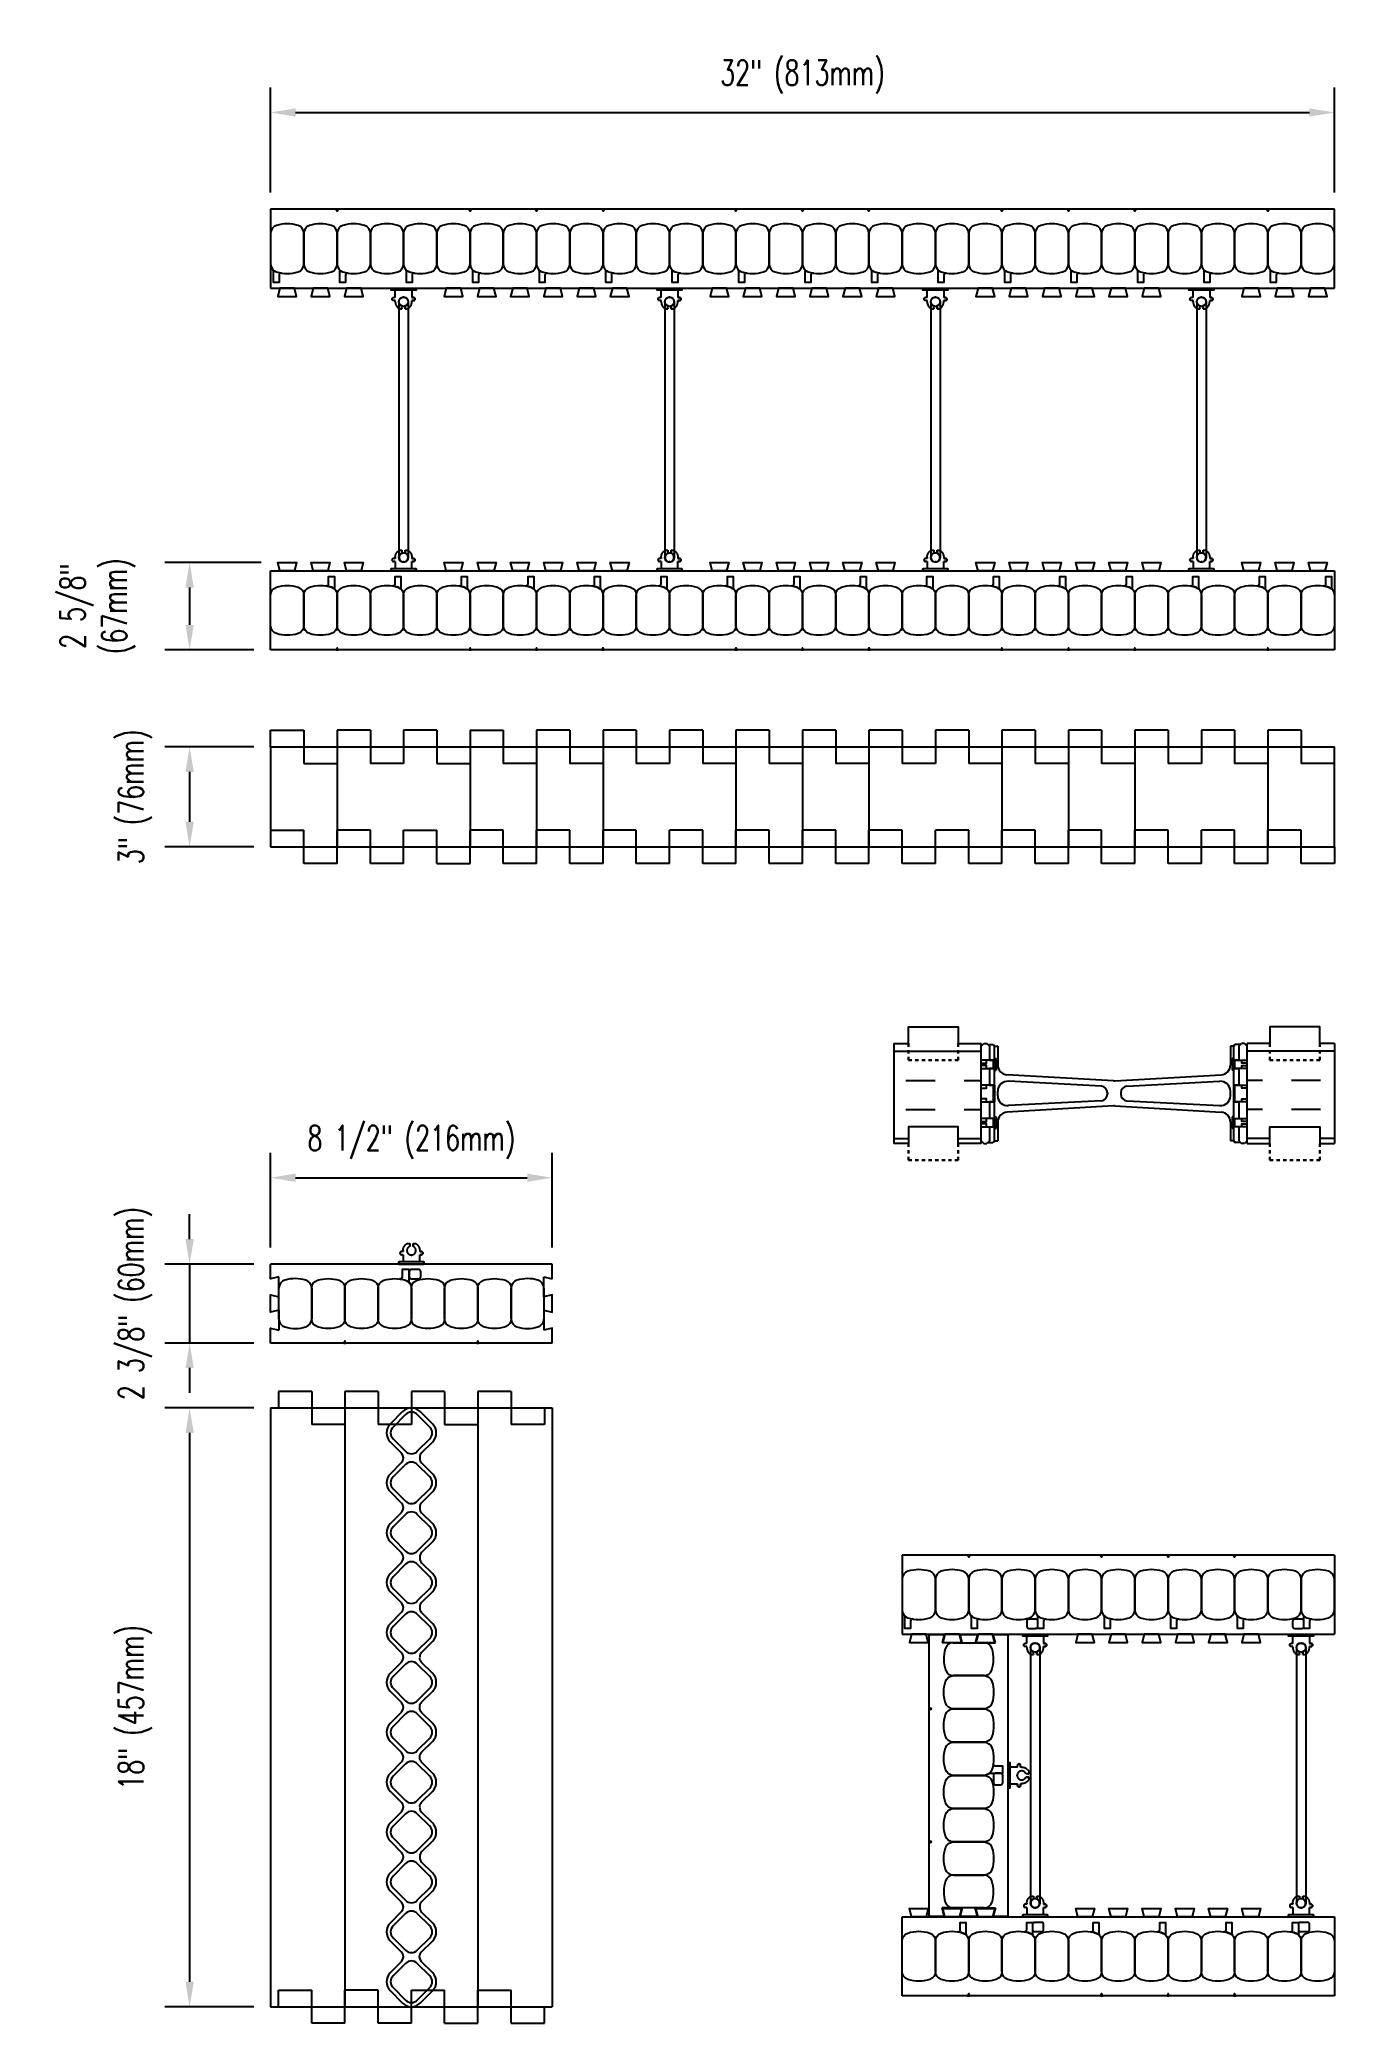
# Model space of a CAD drawing. Header units: inches. Extents: x 253 to 291.9, y 99.3 to 159.
import ezdxf

# ---------------------------------------------------------------- set-up
doc = ezdxf.new("R2010")
doc.units = ezdxf.units.IN
doc.header["$MEASUREMENT"] = 0
doc.linetypes.add('DASHED2', pattern=[0.375, 0.25, -0.125])
for name, color, linetype in [('HATCH', 12, 'Continuous'), ('line25', 2, 'Continuous'), ('LINE50', 5, 'Continuous'), ('LINE9', 9, 'Continuous'), ('TEXT', 4, 'Continuous')]:
    doc.layers.add(name, color=color, linetype=linetype)
doc.styles.add('DIM', font='romans.shx', dxfattribs={"width": 0.7})
doc.dimstyles.new('ext_8', dxfattribs={"dimscale": 8, "dimtxt": 0.09375, "dimasz": 0.09375, "dimexe": 0.09375, "dimexo": 0.0625, "dimgap": 0.0625, "dimtad": 1, "dimdec": 1, "dimzin": 3, "dimdsep": 46, "dimlunit": 4, "dimtxsty": 'DIM', "dimcen": 0.09, "dimdle": 0.09375, "dimclrt": 4, "dimadec": 0, "dimazin": 0, "dimtfac": 1, "dimtdec": 1, "dimtmove": 2, "dimatfit": 3, "dimfxl": 0, "dimfrac": 2, "dimtolj": 1, "dimtzin": 0, "dimarcsym": 0})

msp = doc.modelspace()

# ---------------------------------------------------------------- blocks, each defined once
blk = doc.blocks.new('*D17')
at = {"layer": 'Defpoints', "color": 0}
for p in [(259.901, 137.714), (257.465, 134.714), (259.901, 134.714)]:
    blk.add_point(p, dxfattribs=at)
at = {"layer": 'TEXT', "color": 0, "lineweight": -2}
for p, q in [((259.401, 137.714), (256.715, 137.714)), ((257.465, 136.964), (257.465, 135.464)), ((259.401, 134.714), (256.715, 134.714))]:
    blk.add_line(p, q, dxfattribs=at)
at = {"layer": 'TEXT', "color": 0}
for points in [[(257.34, 136.964), (257.59, 136.964), (257.465, 137.714)], [(257.34, 135.464), (257.59, 135.464), (257.465, 134.714)]]:
    blk.add_solid(points, dxfattribs=at)
at = {"layer": 'TEXT', "color": 4, "insert": (255.828, 136.214), "char_height": 0.75, "attachment_point": 5, "rotation": 90, "style": 'DIM'}
blk.add_mtext('\\A1;3" (76mm)', dxfattribs=at)
blk = doc.blocks.new('*D18')
at = {"layer": 'Defpoints', "color": 0}
for p in [(260.12, 143.257), (257.465, 140.632), (259.901, 140.632)]:
    blk.add_point(p, dxfattribs=at)
at = {"layer": 'TEXT', "color": 0, "lineweight": -2}
for p, q in [((259.62, 143.257), (256.715, 143.257)), ((257.465, 142.507), (257.465, 141.382)), ((259.401, 140.632), (256.715, 140.632))]:
    blk.add_line(p, q, dxfattribs=at)
at = {"layer": 'TEXT', "color": 0}
for points in [[(257.34, 142.507), (257.59, 142.507), (257.465, 143.257)], [(257.34, 141.382), (257.59, 141.382), (257.465, 140.632)]]:
    blk.add_solid(points, dxfattribs=at)
at = {"layer": 'TEXT', "color": 4, "insert": (254.697, 141.945), "char_height": 0.75, "attachment_point": 5, "rotation": 90, "style": 'DIM'}
blk.add_mtext('\\A1;2 5/8"\\P(67mm)', dxfattribs=at)
blk = doc.blocks.new('*D19')
at = {"layer": 'Defpoints', "color": 0}
for p in [(291.901, 156.788), (259.901, 153.882), (291.901, 153.882)]:
    blk.add_point(p, dxfattribs=at)
at = {"layer": 'TEXT', "color": 0, "lineweight": -2}
for p, q in [((259.901, 154.382), (259.901, 157.538)), ((291.901, 154.382), (291.901, 157.538)), ((260.651, 156.788), (291.151, 156.788))]:
    blk.add_line(p, q, dxfattribs=at)
at = {"layer": 'TEXT', "color": 0}
for points in [[(260.651, 156.913), (260.651, 156.663), (259.901, 156.788)], [(291.151, 156.913), (291.151, 156.663), (291.901, 156.788)]]:
    blk.add_solid(points, dxfattribs=at)
at = {"layer": 'TEXT', "color": 4, "insert": (275.901, 157.859), "char_height": 0.75, "attachment_point": 5, "style": 'DIM'}
blk.add_mtext('\\A1;32" (813mm)', dxfattribs=at)
blk = doc.blocks.new('WEB_CENTRE_TOP_8')
for p, q in [((-0.141, 7.688), (-0.141, 0)), ((0.141, 7.688), (0.141, 0))]:
    blk.add_line(p, q)
for centre in [(0, 7.688), (0, 0)]:
    blk.add_circle(centre, 0.141)
blk = doc.blocks.new('WEB_INSERT_FRONT')
for p, q in [((-0.265, 8.89), (-0.64, 8.515)), ((0.64, 8.515), (0.265, 8.89)), ((-0.64, 7.985), (-0.297, 7.641)), ((0.309, 7.653), (0.64, 7.985)), ((-0.297, 7.359), (-0.64, 7.015)), ((0.25, 7.512), (0.25, 7.488)), ((0.64, 7.015), (0.309, 7.347)), ((-0.64, 6.485), (-0.297, 6.141)), ((0.25, 6.012), (0.25, 5.988)), ((0.309, 6.153), (0.64, 6.485)), ((-0.297, 5.859), (-0.64, 5.515)), ((0.64, 5.515), (0.309, 5.847)), ((-0.64, 4.985), (-0.297, 4.641)), ((0.309, 4.653), (0.64, 4.985)), ((-0.297, 4.359), (-0.64, 4.015)), ((0.25, 4.512), (0.25, 4.488)), ((0.64, 4.015), (0.309, 4.347)), ((-0.297, 3.141), (-0.64, 3.485)), ((0.25, 3.012), (0.25, 2.988)), ((0.309, 3.153), (0.64, 3.485)), ((-0.297, 2.859), (-0.64, 2.515)), ((0.64, 2.515), (0.309, 2.847)), ((-0.64, 1.985), (-0.297, 1.641)), ((0.309, 1.653), (0.64, 1.985)), ((-0.297, 1.359), (-0.64, 1.015)), ((-0.64, 0.485), (-0.297, 0.141)), ((-0.297, -0.141), (-0.64, -0.485)), ((-0.64, -1.015), (-0.297, -1.359)), ((-0.297, -1.641), (-0.64, -1.985)), ((-0.64, -2.515), (-0.297, -2.859)), ((-0.297, -3.141), (-0.64, -3.485)), ((0.64, -3.485), (0.309, -3.153)), ((-0.64, -4.015), (-0.297, -4.359)), ((0.309, -4.347), (0.64, -4.015)), ((-0.297, -4.641), (-0.64, -4.985)), ((0.25, -4.488), (0.25, -4.512)), ((0.64, -4.985), (0.309, -4.653)), ((-0.64, -5.515), (-0.297, -5.859)), ((0.309, -5.847), (0.64, -5.515)), ((-0.297, -6.141), (-0.64, -6.485)), ((0.25, -5.988), (0.25, -6.012)), ((0.64, -6.485), (0.309, -6.153)), ((-0.64, -7.015), (-0.297, -7.359)), ((0.297, -7.359), (0.64, -7.015)), ((-0.297, -7.641), (-0.64, -7.985)), ((0.64, -7.985), (0.297, -7.641)), ((-0.64, -8.515), (-0.265, -8.89)), ((0.265, -8.89), (0.64, -8.515))]:
    blk.add_line(p, q)
for points in [[(-0.552, 8.073), (-0.177, 7.698, 0.414214), (0.177, 7.698), (0.552, 8.073, 0.414214), (0.552, 8.427), (0.177, 8.802, 0.414214), (-0.177, 8.802), (-0.552, 8.427, 0.414214)], [(-0.552, 6.573), (-0.177, 6.198, 0.414214), (0.177, 6.198), (0.552, 6.573, 0.414214), (0.552, 6.927), (0.177, 7.302, 0.414214), (-0.177, 7.302), (-0.552, 6.927, 0.414214)], [(-0.552, 5.073), (-0.177, 4.698, 0.414214), (0.177, 4.698), (0.552, 5.073, 0.414214), (0.552, 5.427), (0.177, 5.802, 0.414214), (-0.177, 5.802), (-0.552, 5.427, 0.414214)], [(-0.552, 3.573), (-0.177, 3.198, 0.414214), (0.177, 3.198), (0.552, 3.573, 0.414214), (0.552, 3.927), (0.177, 4.302, 0.414214), (-0.177, 4.302), (-0.552, 3.927, 0.414214)], [(-0.552, 3.573), (-0.177, 3.198, 0.414214), (0.177, 3.198), (0.552, 3.573, 0.414214), (0.552, 3.927), (0.177, 4.302, 0.414214), (-0.177, 4.302), (-0.552, 3.927, 0.414214)], [(-0.552, 2.073), (-0.177, 1.698, 0.414214), (0.177, 1.698), (0.552, 2.073, 0.414214), (0.552, 2.427), (0.177, 2.802, 0.414214), (-0.177, 2.802), (-0.552, 2.427, 0.414214)], [(-0.552, 0.573), (-0.177, 0.198, 0.414214), (0.177, 0.198), (0.552, 0.573, 0.414214), (0.552, 0.927), (0.177, 1.302, 0.414214), (-0.177, 1.302), (-0.552, 0.927, 0.414214)], [(-0.552, -0.927), (-0.177, -1.302, 0.414214), (0.177, -1.302), (0.552, -0.927, 0.414214), (0.552, -0.573), (0.177, -0.198, 0.414214), (-0.177, -0.198), (-0.552, -0.573, 0.414214)], [(-0.552, -2.427), (-0.177, -2.802, 0.414214), (0.177, -2.802), (0.552, -2.427, 0.414214), (0.552, -2.073), (0.177, -1.698, 0.414214), (-0.177, -1.698), (-0.552, -2.073, 0.414214)], [(-0.552, -3.927), (-0.177, -4.302, 0.414214), (0.177, -4.302), (0.552, -3.927, 0.414214), (0.552, -3.573), (0.177, -3.198, 0.414214), (-0.177, -3.198), (-0.552, -3.573, 0.414214)], [(-0.552, -5.427), (-0.177, -5.802, 0.414214), (0.177, -5.802), (0.552, -5.427, 0.414214), (0.552, -5.073), (0.177, -4.698, 0.414214), (-0.177, -4.698), (-0.552, -5.073, 0.414214)], [(-0.552, -6.927), (-0.177, -7.302, 0.414214), (0.177, -7.302), (0.552, -6.927, 0.414214), (0.552, -6.573), (0.177, -6.198, 0.414214), (-0.177, -6.198), (-0.552, -6.573, 0.414214)], [(-0.552, -8.427), (-0.177, -8.802, 0.414214), (0.177, -8.802), (0.552, -8.427, 0.414214), (0.552, -8.073), (0.177, -7.698, 0.414214), (-0.177, -7.698), (-0.552, -8.073, 0.414214)]]:
    blk.add_lwpolyline(points, format="xyb", close=True)
blk.add_lwpolyline([(0.25, -2.988, -0.198912), (0.309, -2.847), (0.64, -2.515, 0.414214), (0.64, -1.985), (0.309, -1.653, -0.198912), (0.25, -1.512), (0.25, -1.488, -0.198912), (0.309, -1.347), (0.64, -1.015, 0.414214), (0.64, -0.485), (0.309, -0.153, -0.198912), (0.25, -0.012), (0.25, 0.012, -0.198912), (0.309, 0.153), (0.64, 0.485, 0.414214), (0.64, 1.015), (0.309, 1.347, -0.198912), (0.25, 1.488)], format="xyb")
for centre, radius, start, end in [((0, 8.625), 0.375, 45, 135), ((-0.375, 8.25), 0.375, 135, 225), ((0.375, 8.25), 0.375, 315, 45), ((-0.438, 7.5), 0.2, 315, 45), ((0.45, 7.512), 0.2, 135, 180), ((0.45, 7.488), 0.2, 180, 225), ((-0.375, 6.75), 0.375, 135, 225), ((0.375, 6.75), 0.375, 315, 45), ((-0.438, 6), 0.2, 315, 45), ((0.45, 6.012), 0.2, 135, 180), ((0.45, 5.988), 0.2, 180, 225), ((-0.375, 5.25), 0.375, 135, 225), ((0.375, 5.25), 0.375, 315, 45), ((-0.438, 4.5), 0.2, 315, 45), ((0.45, 4.512), 0.2, 135, 180), ((0.45, 4.488), 0.2, 180, 225), ((-0.375, 3.75), 0.375, 135, 225), ((0.375, 3.75), 0.375, 315, 45), ((-0.438, 3), 0.2, 315, 45), ((0.45, 3.012), 0.2, 135, 180), ((0.45, 2.988), 0.2, 180, 225), ((-0.375, 2.25), 0.375, 135, 225), ((0.375, 2.25), 0.375, 315, 45), ((-0.438, 1.5), 0.2, 315, 45), ((0.45, 1.512), 0.2, 135, 180), ((-0.375, 0.75), 0.375, 135, 225), ((-0.438, 0), 0.2, 315, 45), ((-0.375, -0.75), 0.375, 135, 225), ((-0.438, -1.5), 0.2, 315, 45), ((-0.375, -2.25), 0.375, 135, 225), ((-0.438, -3), 0.2, 315, 45), ((-0.375, -3.75), 0.375, 135, 225), ((0.45, -3.012), 0.2, 180, 225), ((0.375, -3.75), 0.375, 315, 45), ((-0.438, -4.5), 0.2, 315, 45), ((0.45, -4.488), 0.2, 135, 180), ((0.45, -4.512), 0.2, 180, 225), ((-0.375, -5.25), 0.375, 135, 225), ((0.375, -5.25), 0.375, 315, 45), ((-0.438, -6), 0.2, 315, 45), ((0.45, -5.988), 0.2, 135, 180), ((-0.375, -6.75), 0.375, 135, 225), ((0.45, -6.012), 0.2, 180, 225), ((0.375, -6.75), 0.375, 315, 45), ((-0.438, -7.5), 0.2, 315, 45), ((0.438, -7.5), 0.2, 135, 225), ((-0.375, -8.25), 0.375, 135, 225), ((0.375, -8.25), 0.375, 315, 45), ((0, -8.625), 0.375, 225, 315)]:
    blk.add_arc(centre, radius, start, end)
blk = doc.blocks.new('*D20')
at = {"layer": 'Defpoints', "color": 0}
for p in [(259.901, 117.839), (257.465, 99.839), (259.901, 99.839)]:
    blk.add_point(p, dxfattribs=at)
at = {"layer": 'TEXT', "color": 0, "lineweight": -2}
for p, q in [((259.401, 117.839), (256.715, 117.839)), ((257.465, 117.089), (257.465, 100.589)), ((259.401, 99.839), (256.715, 99.839))]:
    blk.add_line(p, q, dxfattribs=at)
at = {"layer": 'TEXT', "color": 0}
for points in [[(257.34, 117.089), (257.59, 117.089), (257.465, 117.839)], [(257.34, 100.589), (257.59, 100.589), (257.465, 99.839)]]:
    blk.add_solid(points, dxfattribs=at)
at = {"layer": 'TEXT', "color": 4, "insert": (255.828, 108.839), "char_height": 0.75, "attachment_point": 5, "rotation": 90, "style": 'DIM'}
blk.add_mtext('\\A1;18" (457mm)', dxfattribs=at)
blk = doc.blocks.new('*D21')
at = {"layer": 'Defpoints', "color": 0}
for p in [(259.901, 122.167), (257.465, 119.792), (259.901, 119.792)]:
    blk.add_point(p, dxfattribs=at)
at = {"layer": 'TEXT', "color": 0, "lineweight": -2}
for p, q in [((257.465, 122.917), (257.465, 123.667)), ((259.401, 122.167), (256.715, 122.167)), ((257.465, 122.167), (257.465, 119.792)), ((259.401, 119.792), (256.715, 119.792)), ((257.465, 119.042), (257.465, 118.292))]:
    blk.add_line(p, q, dxfattribs=at)
at = {"layer": 'TEXT', "color": 0}
for points in [[(257.34, 122.917), (257.59, 122.917), (257.465, 122.167)], [(257.34, 119.042), (257.59, 119.042), (257.465, 119.792)]]:
    blk.add_solid(points, dxfattribs=at)
at = {"layer": 'TEXT', "color": 4, "insert": (255.828, 120.98), "char_height": 0.75, "attachment_point": 5, "rotation": 90, "style": 'DIM'}
blk.add_mtext('\\A1;2 3/8" (60mm)', dxfattribs=at)
blk = doc.blocks.new('*D22')
at = {"layer": 'Defpoints', "color": 0}
for p in [(268.37, 124.762), (259.901, 122.167), (268.37, 122.167)]:
    blk.add_point(p, dxfattribs=at)
at = {"layer": 'TEXT', "color": 0, "lineweight": -2}
for p, q in [((259.901, 122.667), (259.901, 125.512)), ((268.37, 122.667), (268.37, 125.512)), ((260.651, 124.762), (267.62, 124.762))]:
    blk.add_line(p, q, dxfattribs=at)
at = {"layer": 'TEXT', "color": 0}
for points in [[(260.651, 124.887), (260.651, 124.637), (259.901, 124.762)], [(267.62, 124.887), (267.62, 124.637), (268.37, 124.762)]]:
    blk.add_solid(points, dxfattribs=at)
at = {"layer": 'TEXT', "color": 4, "insert": (264.136, 125.833), "char_height": 0.75, "attachment_point": 5, "style": 'DIM'}
blk.add_mtext('\\A1;8 1/2" (216mm)', dxfattribs=at)
blk = doc.blocks.new('RISER')
at = {"layer": 'HATCH'}
h = blk.add_hatch(dxfattribs=at)
h.set_pattern_fill('INSUL', color=256, scale=7, style=0)
h.set_pattern_definition([(0, (-42.9888, -28.9383), (0, 2.625), []), (0, (-42.9888, -28.0633), (0, 2.625), [0.875, -0.875]), (0, (-42.9888, -27.1883), (0, 2.625), [0.875, -0.875])])
h.paths.add_polyline_path([(0, 2.5), (0, 3), (-1.5, 3), (-1.5, 2.5), (-1.938, 2.5), (-1.938, -0.5), (-1.5, -0.5), (-1.5, 0), (0, 0), (0, -0.5), (0.688, -0.5), (0.688, 2.5)])
at = {"layer": 'line25'}
for p, q in [((0.688, 1.75), (0.688, 2)), ((0.688, 0.75), (0.688, 1.25)), ((0.688, 0), (0.688, 0.25)), ((0.688, -0.5), (0.688, 0))]:
    blk.add_line(p, q, dxfattribs=at)
blk.add_lwpolyline([(0.688, 0), (1.061, 0), (1.061, 0.25), (0.688, 0.25), (0.688, 0.75), (1.061, 0.75), (1.061, 1.25), (0.688, 1.25), (0.688, 1.75), (1.061, 1.75), (1.061, 2), (0.688, 2), (0.688, 2.5)], dxfattribs=at)
at = {"layer": 'LINE50'}
blk.add_line((-1.938, 2.5), (-1.938, -0.5), dxfattribs=at)
for points in [[(-1.938, 2.5), (-1.5, 2.5), (-1.5, 3), (0, 3), (0, 2.5), (0.688, 2.5)], [(0.688, -0.5), (0, -0.5), (0, 0), (-1.5, 0), (-1.5, -0.5), (-1.938, -0.5)]]:
    blk.add_lwpolyline(points, dxfattribs=at)
at = {"layer": 'LINE9', "linetype": 'DASHED2', "ltscale": 0.15}
for points in [[(0, 2.5), (0, 2.5), (0, 2), (-1.5, 2), (-1.5, 2.5), (-1.5, 2.5)], [(0, -0.5), (0, -0.5), (0, -1), (-1.5, -1), (-1.5, -0.5), (-1.5, -0.5)]]:
    blk.add_lwpolyline(points, dxfattribs=at)
at = {"layer": 'LINE9'}
for points in [[(0.688, 1.908), (0.848, 1.908), (0.848, 2)], [(0.848, 1.75), (0.848, 1.842), (0.688, 1.842)], [(0.688, 1.158), (0.848, 1.158), (0.848, 1.25)], [(0.848, 0.75), (0.848, 0.842), (0.688, 0.842)], [(0.688, 0.158), (0.848, 0.158), (0.848, 0.25)], [(0.848, 0), (0.848, 0.092), (0.688, 0.092)]]:
    blk.add_lwpolyline(points, dxfattribs=at)
blk = doc.blocks.new('Connector')
blk.add_point((0.271, 0))
at = {"layer": 'LINE9'}
for p, q in [((0, 0.375), (0, -0.375)), ((0.062, -0.375), (0.062, 0.375)), ((0.281, 0.25), (0.062, 0.25))]:
    blk.add_line(p, q, dxfattribs=at)
for points, weights in [([(0.007, 0.375), (0.004, 0.375), (0, 0.375)], [1, 0.972587069138, 0.950305488115]), ([(0.327, 0.343), (0.308, 0.343), (0.281, 0.317), (0.281, 0.297)], [1, 0.85355339, 0.85355339, 1]), ([(0.328, 0.343), (0.327, 0.343), (0.327, 0.343)], [1, 0.70710678, 1]), ([(0.375, 0.297), (0.375, 0.317), (0.348, 0.343), (0.329, 0.343)], [1, 0.85355339, 0.85355339, 1]), ([(0.406, 0.25), (0.546, 0.25), (0.619, 0.131)], [0.958404415409, 0.794674173519, 0.864651571113]), ([(0.619, 0.052), (0.612, 0.049), (0.604, 0.049)], [0.83615024178, 0.892081430621, 1]), ([(0, -0.375), (0.004, -0.375), (0.007, -0.375)], [0.950305488115, 0.972587069138, 1]), ([(0.281, -0.297), (0.281, -0.317), (0.308, -0.343), (0.327, -0.343)], [1, 0.85355339, 0.85355339, 1]), ([(0.327, -0.343), (0.281, -0.343), (0.281, -0.297)], [1, 0.70710678, 1]), ([(0.329, -0.343), (0.348, -0.343), (0.375, -0.317), (0.375, -0.297)], [1, 0.85355339, 0.85355339, 1]), ([(0.375, -0.297), (0.375, -0.343), (0.329, -0.343)], [1, 0.70710678, 1]), ([(0.619, -0.131), (0.546, -0.25), (0.406, -0.25)], [0.864651574428, 0.794674169686, 0.958404415195]), ([(0.604, -0.049), (0.612, -0.049), (0.619, -0.052)], [1, 0.89208144177, 0.836150253337])]:
    blk.add_rational_spline(points, weights, degree=2, dxfattribs=at)
for points, degree in [([(0, 0.375), (0.002, 0.375), (0.005, 0.375), (0.007, 0.375)], 3), ([(0.007, 0.375), (0.021, 0.375), (0.051, 0.375), (0.062, 0.375), (0.062, 0.375)], 3), ([(0.281, 0.25), (0.281, 0.297)], 1), ([(0.327, 0.343), (0.327, 0.343), (0.328, 0.343), (0.328, 0.343)], 3), ([(0.328, 0.343), (0.329, 0.343), (0.329, 0.343), (0.329, 0.343)], 3), ([(0.375, 0.25), (0.375, 0.297)], 1), ([(0.406, 0.25), (0.375, 0.25)], 1), ([(0.406, 0.25), (0.406, 0.25)], 1), ([(0.406, 0.25), (0.406, 0.25)], 1), ([(0.406, 0.25), (0.406, 0.25)], 1), ([(0.406, 0.25), (0.406, 0.25)], 1), ([(0.406, 0.25), (0.406, 0.25)], 1), ([(0.406, 0.25), (0.406, 0.25)], 1), ([(0.406, 0.25), (0.406, 0.25)], 1), ([(0.406, 0.25), (0.406, 0.25)], 1), ([(0.406, 0.25), (0.406, 0.25)], 1), ([(0.406, 0.25), (0.406, 0.25)], 1), ([(0.406, 0.25), (0.406, 0.25)], 1), ([(0.406, 0.25), (0.406, 0.25)], 1), ([(0.406, 0.25), (0.406, 0.25)], 1), ([(0.406, 0.25), (0.406, 0.25)], 1), ([(0.406, 0.25), (0.406, 0.25)], 1), ([(0.406, 0.25), (0.406, 0.25)], 1), ([(0.406, 0.25), (0.406, 0.25)], 1), ([(0.406, 0.25), (0.406, 0.25)], 1), ([(0.406, 0.25), (0.406, 0.25)], 1), ([(0.406, 0.25), (0.406, 0.25)], 1), ([(0.406, 0.25), (0.406, 0.25)], 1), ([(0.406, 0.25), (0.406, 0.25)], 1), ([(0.406, 0.25), (0.406, 0.25)], 1), ([(0.406, 0.25), (0.406, 0.25)], 1), ([(0.604, 0.049), (0.532, 0.049)], 1), ([(0.532, 0.049), (0.532, 0.049)], 1), ([(0.532, 0.049), (0.532, 0.049)], 1), ([(0.532, 0.049), (0.532, 0.049)], 1), ([(0.532, 0.049), (0.532, 0.049)], 1), ([(0.532, 0.049), (0.532, 0.049)], 1), ([(0.532, 0.049), (0.532, 0.049)], 1), ([(0.532, 0.049), (0.532, 0.049)], 1), ([(0.532, 0.049), (0.532, 0.049)], 1), ([(0.532, 0.049), (0.532, 0.049)], 1), ([(0.532, 0.049), (0.532, 0.049)], 1), ([(0.604, 0.049), (0.609, 0.049), (0.614, 0.05), (0.619, 0.052)], 3), ([(0.604, 0.049), (0.604, 0.049)], 1), ([(0.604, 0.049), (0.604, 0.049)], 1), ([(0.604, 0.049), (0.604, 0.049)], 1), ([(0.604, 0.049), (0.604, 0.049)], 1), ([(0.619, 0.131), (0.619, 0.052)], 1), ([(0.619, 0.131), (0.619, 0.131)], 1), ([(0.619, 0.131), (0.619, 0.131)], 1), ([(0.619, 0.131), (0.619, 0.131)], 1), ([(0.619, 0.131), (0.619, 0.131)], 1), ([(0.007, -0.375), (0.005, -0.375), (0.002, -0.375), (0, -0.375)], 3), ([(0.062, -0.375), (0.062, -0.375), (0.051, -0.375), (0.021, -0.375), (0.007, -0.375)], 3), ([(0.062, -0.25), (0.281, -0.25)], 1), ([(0.281, -0.297), (0.281, -0.25)], 1), ([(0.281, -0.25), (0.281, -0.297)], 1), ([(0.328, -0.343), (0.328, -0.343), (0.327, -0.343), (0.327, -0.343)], 3), ([(0.329, -0.343), (0.329, -0.343), (0.329, -0.343), (0.328, -0.343)], 3), ([(0.375, -0.25), (0.375, -0.297)], 1), ([(0.375, -0.297), (0.375, -0.25)], 1), ([(0.406, -0.25), (0.375, -0.25)], 1), ([(0.406, -0.25), (0.406, -0.25)], 1), ([(0.406, -0.25), (0.406, -0.25)], 1), ([(0.406, -0.25), (0.406, -0.25)], 1), ([(0.406, -0.25), (0.406, -0.25)], 1), ([(0.406, -0.25), (0.406, -0.25)], 1), ([(0.406, -0.25), (0.406, -0.25)], 1), ([(0.406, -0.25), (0.406, -0.25)], 1), ([(0.406, -0.25), (0.406, -0.25)], 1), ([(0.406, -0.25), (0.406, -0.25)], 1), ([(0.406, -0.25), (0.406, -0.25)], 1), ([(0.406, -0.25), (0.406, -0.25)], 1), ([(0.532, -0.049), (0.604, -0.049)], 1), ([(0.604, -0.049), (0.58, -0.049), (0.556, -0.049), (0.532, -0.049)], 3), ([(0.532, -0.049), (0.532, -0.049)], 1), ([(0.532, -0.049), (0.532, -0.049)], 1), ([(0.532, -0.049), (0.532, -0.049)], 1), ([(0.532, -0.049), (0.532, -0.049)], 1), ([(0.619, -0.052), (0.614, -0.05), (0.609, -0.049), (0.604, -0.049)], 3), ([(0.604, -0.049), (0.604, -0.049)], 1), ([(0.604, -0.049), (0.604, -0.049)], 1), ([(0.604, -0.049), (0.604, -0.049)], 1), ([(0.604, -0.049), (0.604, -0.049)], 1), ([(0.604, -0.049), (0.604, -0.049)], 1), ([(0.604, -0.049), (0.604, -0.049)], 1), ([(0.604, -0.049), (0.604, -0.049)], 1), ([(0.604, -0.049), (0.604, -0.049)], 1), ([(0.619, -0.052), (0.619, -0.131)], 1), ([(0.619, -0.131), (0.619, -0.131)], 1), ([(0.619, -0.131), (0.619, -0.131)], 1), ([(0.619, -0.131), (0.619, -0.131)], 1), ([(0.619, -0.131), (0.619, -0.131)], 1)]:
    blk.add_open_spline(points, degree=degree, dxfattribs=at)
for points, weights, knots in [([(0.062, 0.375), (0.062, 0.375), (0.046, 0.375), (0.03, 0.375), (0.007, 0.375)], [0.868718858569, 0.861102746415, 1, 0.861102734288, 0.868718859898], [0, 0, 0, 0.5, 0.5, 1, 1, 1]), ([(0.532, 0.049), (0.472, 0.203), (0.333, 0.113), (0.157, 0), (0.333, -0.113), (0.472, -0.203), (0.532, -0.049)], [0.899508922286, 0.599718215298, 1, 0.54226024, 1, 0.599718224335, 0.899508908749], [0, 0, 0, 0.318112, 0.318112, 0.681888, 0.681888, 1, 1, 1]), ([(0.007, -0.375), (0.03, -0.375), (0.046, -0.375), (0.062, -0.375), (0.062, -0.375)], [0.868718859319, 0.861102739573, 1, 0.861102742958, 0.868718858948], [0, 0, 0, 0.5, 0.5, 1, 1, 1])]:
    blk.add_rational_spline(points, weights, degree=2, knots=knots, dxfattribs=at)

# ---------------------------------------------------------------- dimensions: what is measured, and where the dimension line sits
at = {"layer": 'TEXT'}
for base, p1, p2, text, picture, middle in [((291.901, 156.788), (259.901, 153.882), (291.901, 153.882), '32" (813mm)', '*D19', (275.901, 157.859)), ((268.37, 124.762), (259.901, 122.167), (268.37, 122.167), '8 1/2" (216mm)', '*D22', (264.136, 125.833))]:
    dim = msp.add_linear_dim(base=base, p1=p1, p2=p2, text=text, dimstyle='ext_8', dxfattribs=at)
    dim.commit()
    dim.dimension.update_dxf_attribs({"geometry": picture, "text_midpoint": middle})
dim = msp.add_linear_dim(base=(257.465, 140.632), p1=(260.12, 143.257), p2=(259.901, 140.632), angle=90, text='2 5/8"\\P(67mm)', dimstyle='ext_8', dxfattribs=at)
dim.commit()
dim.dimension.update_dxf_attribs({"geometry": '*D18', "text_midpoint": (254.697, 141.945)})
for base, p1, p2, text, picture, middle in [((257.465, 134.714), (259.901, 137.714), (259.901, 134.714), '3" (76mm)', '*D17', (255.828, 136.214)), ((257.465, 119.792), (259.901, 122.167), (259.901, 119.792), '2 3/8" (60mm)', '*D21', (255.828, 120.98)), ((257.465, 99.839), (259.901, 117.839), (259.901, 99.839), '18" (457mm)', '*D20', (255.828, 108.839))]:
    dim = msp.add_linear_dim(base=base, p1=p1, p2=p2, angle=90, text=text, dimstyle='ext_8', dxfattribs=at)
    dim.commit()
    dim.dimension.update_dxf_attribs({"geometry": picture, "text_midpoint": middle, "dimtype": 160})

# ---------------------------------------------------------------- linework, layer by layer
for p, q in [((261.136, 121.441), (261.136, 120.519)), ((282.922, 111.211), (282.901, 111.211)), ((281.362, 109.793), (280.441, 109.793)), ((280.441, 103.793), (281.362, 103.793)), ((282.881, 102.374), (282.901, 102.374))]:
    msp.add_line(p, q)
msp.add_arc((260.886, 121.441), 0.25, 360, 72.07979)
at = {"layer": 'line25'}
for p, q in [((259.901, 151.507), (291.901, 151.507)), ((259.901, 143.007), (291.901, 143.007)), ((261.901, 137.714), (261.901, 134.714)), ((265.901, 137.714), (265.901, 134.714)), ((267.901, 137.714), (267.901, 134.714)), ((269.901, 137.714), (269.901, 134.714)), ((273.901, 137.714), (273.901, 134.714)), ((275.901, 137.714), (275.901, 134.714)), ((277.901, 137.714), (277.901, 134.714)), ((281.901, 137.714), (281.901, 134.714)), ((283.901, 137.714), (283.901, 134.714)), ((285.901, 137.714), (285.901, 134.714)), ((289.901, 137.714), (289.901, 134.714)), ((268.37, 122.167), (259.901, 122.167)), ((260.151, 121.179), (260.151, 121.781)), ((268.12, 121.781), (268.37, 121.719)), ((268.12, 121.179), (268.12, 121.781)), ((268.37, 121.719), (268.37, 122.167)), ((260.151, 120.781), (260.151, 120.179)), ((268.12, 120.781), (268.12, 120.179)), ((268.37, 119.792), (259.901, 119.792)), ((262.136, 117.839), (262.136, 99.839)), ((266.136, 117.839), (266.136, 99.839)), ((278.901, 111.043), (291.901, 111.043)), ((279.714, 102.558), (279.714, 111.027)), ((282.089, 102.558), (282.089, 111.027)), ((280.703, 110.777), (280.1, 110.777)), ((281.1, 110.777), (281.703, 110.777)), ((280.703, 102.808), (280.1, 102.808)), ((281.1, 102.808), (281.703, 102.808)), ((281.703, 102.808), (281.64, 102.558)), ((278.901, 102.543), (291.901, 102.543)), ((281.64, 102.558), (282.089, 102.558))]:
    msp.add_line(p, q, dxfattribs=at)
for points in [[(260.183, 151.507), (260.12, 151.257), (260.683, 151.257), (260.62, 151.507)], [(261.183, 151.507), (261.12, 151.257), (261.683, 151.257), (261.62, 151.507)], [(262.183, 151.507), (262.12, 151.257), (262.683, 151.257), (262.62, 151.507)], [(265.183, 151.507), (265.12, 151.257), (265.683, 151.257), (265.62, 151.507)], [(266.183, 151.507), (266.12, 151.257), (266.683, 151.257), (266.62, 151.507)], [(267.183, 151.507), (267.12, 151.257), (267.683, 151.257), (267.62, 151.507)], [(268.183, 151.507), (268.12, 151.257), (268.683, 151.257), (268.62, 151.507)], [(269.183, 151.507), (269.12, 151.257), (269.683, 151.257), (269.62, 151.507)], [(270.183, 151.507), (270.12, 151.257), (270.683, 151.257), (270.62, 151.507)], [(273.183, 151.507), (273.12, 151.257), (273.683, 151.257), (273.62, 151.507)], [(274.183, 151.507), (274.12, 151.257), (274.683, 151.257), (274.62, 151.507)], [(275.183, 151.507), (275.12, 151.257), (275.683, 151.257), (275.62, 151.507)], [(276.183, 151.507), (276.12, 151.257), (276.683, 151.257), (276.62, 151.507)], [(277.183, 151.507), (277.12, 151.257), (277.683, 151.257), (277.62, 151.507)], [(278.183, 151.507), (278.12, 151.257), (278.683, 151.257), (278.62, 151.507)], [(281.183, 151.507), (281.12, 151.257), (281.683, 151.257), (281.62, 151.507)], [(282.183, 151.507), (282.12, 151.257), (282.683, 151.257), (282.62, 151.507)], [(283.183, 151.507), (283.12, 151.257), (283.683, 151.257), (283.62, 151.507)], [(284.183, 151.507), (284.12, 151.257), (284.683, 151.257), (284.62, 151.507)], [(285.183, 151.507), (285.12, 151.257), (285.683, 151.257), (285.62, 151.507)], [(286.183, 151.507), (286.12, 151.257), (286.683, 151.257), (286.62, 151.507)], [(289.183, 151.507), (289.12, 151.257), (289.683, 151.257), (289.62, 151.507)], [(290.183, 151.507), (290.12, 151.257), (290.683, 151.257), (290.62, 151.507)], [(291.183, 151.507), (291.12, 151.257), (291.683, 151.257), (291.62, 151.507)], [(260.183, 143.007), (260.12, 143.257), (260.683, 143.257), (260.62, 143.007)], [(261.183, 143.007), (261.12, 143.257), (261.683, 143.257), (261.62, 143.007)], [(262.183, 143.007), (262.12, 143.257), (262.683, 143.257), (262.62, 143.007)], [(265.183, 143.007), (265.12, 143.257), (265.683, 143.257), (265.62, 143.007)], [(266.183, 143.007), (266.12, 143.257), (266.683, 143.257), (266.62, 143.007)], [(267.183, 143.007), (267.12, 143.257), (267.683, 143.257), (267.62, 143.007)], [(268.183, 143.007), (268.12, 143.257), (268.683, 143.257), (268.62, 143.007)], [(269.183, 143.007), (269.12, 143.257), (269.683, 143.257), (269.62, 143.007)], [(270.183, 143.007), (270.12, 143.257), (270.683, 143.257), (270.62, 143.007)], [(273.183, 143.007), (273.12, 143.257), (273.683, 143.257), (273.62, 143.007)], [(274.183, 143.007), (274.12, 143.257), (274.683, 143.257), (274.62, 143.007)], [(275.183, 143.007), (275.12, 143.257), (275.683, 143.257), (275.62, 143.007)], [(276.183, 143.007), (276.12, 143.257), (276.683, 143.257), (276.62, 143.007)], [(277.183, 143.007), (277.12, 143.257), (277.683, 143.257), (277.62, 143.007)], [(278.183, 143.007), (278.12, 143.257), (278.683, 143.257), (278.62, 143.007)], [(281.183, 143.007), (281.12, 143.257), (281.683, 143.257), (281.62, 143.007)], [(282.183, 143.007), (282.12, 143.257), (282.683, 143.257), (282.62, 143.007)], [(283.183, 143.007), (283.12, 143.257), (283.683, 143.257), (283.62, 143.007)], [(284.183, 143.007), (284.12, 143.257), (284.683, 143.257), (284.62, 143.007)], [(285.183, 143.007), (285.12, 143.257), (285.683, 143.257), (285.62, 143.007)], [(286.183, 143.007), (286.12, 143.257), (286.683, 143.257), (286.62, 143.007)], [(289.183, 143.007), (289.12, 143.257), (289.683, 143.257), (289.62, 143.007)], [(290.183, 143.007), (290.12, 143.257), (290.683, 143.257), (290.62, 143.007)], [(291.183, 143.007), (291.12, 143.257), (291.683, 143.257), (291.62, 143.007)], [(279.183, 111.043), (279.12, 110.793), (279.683, 110.793), (279.62, 111.043)], [(280.183, 111.043), (280.12, 110.793), (280.683, 110.793), (280.62, 111.043)], [(281.183, 111.043), (281.12, 110.793), (281.683, 110.793), (281.62, 111.043)], [(284.183, 111.043), (284.12, 110.793), (284.683, 110.793), (284.62, 111.043)], [(285.183, 111.043), (285.12, 110.793), (285.683, 110.793), (285.62, 111.043)], [(286.183, 111.043), (286.12, 110.793), (286.683, 110.793), (286.62, 111.043)], [(287.183, 111.043), (287.12, 110.793), (287.683, 110.793), (287.62, 111.043)], [(288.183, 111.043), (288.12, 110.793), (288.683, 110.793), (288.62, 111.043)], [(289.183, 111.043), (289.12, 110.793), (289.683, 110.793), (289.62, 111.043)], [(279.183, 102.543), (279.12, 102.793), (279.683, 102.793), (279.62, 102.543)], [(280.183, 102.543), (280.12, 102.793), (280.683, 102.793), (280.62, 102.543)], [(281.183, 102.543), (281.12, 102.793), (281.683, 102.793), (281.62, 102.543)], [(284.183, 102.543), (284.12, 102.793), (284.683, 102.793), (284.62, 102.543)], [(285.183, 102.543), (285.12, 102.793), (285.683, 102.793), (285.62, 102.543)], [(286.183, 102.543), (286.12, 102.793), (286.683, 102.793), (286.62, 102.543)], [(287.183, 102.543), (287.12, 102.793), (287.683, 102.793), (287.62, 102.543)], [(288.183, 102.543), (288.12, 102.793), (288.683, 102.793), (288.62, 102.543)], [(289.183, 102.543), (289.12, 102.793), (289.683, 102.793), (289.62, 102.543)]]:
    msp.add_lwpolyline(points, close=True, dxfattribs=at)
for points in [[(260.151, 121.781), (259.901, 121.719), (259.901, 122.167)], [(260.151, 120.781), (259.901, 120.719), (259.901, 121.241), (260.151, 121.179)], [(268.12, 120.781), (268.37, 120.719), (268.37, 121.241), (268.12, 121.179)], [(259.901, 119.792), (259.901, 120.241), (260.151, 120.179)], [(268.37, 119.792), (268.37, 120.241), (268.12, 120.179)], [(279.714, 111.027), (280.163, 111.027), (280.1, 110.777)], [(280.703, 110.777), (280.64, 111.027), (281.163, 111.027), (281.1, 110.777)], [(281.703, 110.777), (281.64, 111.027), (282.089, 111.027)], [(279.714, 102.558), (280.163, 102.558), (280.1, 102.808)], [(280.703, 102.808), (280.64, 102.558), (281.163, 102.558), (281.1, 102.808)]]:
    msp.add_lwpolyline(points, dxfattribs=at)
at = {"layer": 'LINE50'}
for p, q in [((259.901, 153.882), (259.901, 151.507)), ((291.901, 153.882), (259.901, 153.882)), ((291.901, 151.507), (291.901, 153.882)), ((259.901, 140.632), (259.901, 143.007)), ((291.901, 143.007), (291.901, 140.632)), ((291.901, 140.632), (259.901, 140.632)), ((259.901, 137.714), (259.901, 134.714)), ((259.901, 137.714), (291.901, 137.714)), ((291.901, 134.714), (291.901, 137.714)), ((259.901, 134.714), (291.901, 134.714)), ((259.901, 117.839), (259.901, 99.839)), ((259.901, 117.839), (268.37, 117.839)), ((268.37, 117.839), (268.37, 99.839)), ((291.901, 113.418), (278.901, 113.418)), ((278.901, 113.418), (278.901, 111.043)), ((291.901, 113.418), (291.901, 111.043)), ((278.901, 100.168), (278.901, 102.543)), ((291.901, 102.543), (291.901, 100.168)), ((259.901, 99.839), (268.37, 99.839)), ((291.901, 100.168), (278.901, 100.168))]:
    msp.add_line(p, q, dxfattribs=at)
at = {"layer": 'LINE9'}
for p, q in [((259.901, 137.714), (259.901, 138.214)), ((259.901, 138.214), (260.901, 138.214)), ((260.901, 138.214), (260.901, 137.214)), ((262.901, 138.214), (261.901, 138.214)), ((261.901, 138.214), (261.901, 137.214)), ((262.901, 138.214), (262.901, 137.214)), ((264.901, 138.214), (263.901, 138.214)), ((263.901, 138.214), (263.901, 137.214)), ((264.901, 138.214), (264.901, 137.214)), ((265.901, 138.214), (266.901, 138.214)), ((265.901, 138.214), (265.901, 137.214)), ((266.901, 138.214), (266.901, 137.214)), ((268.901, 138.214), (267.901, 138.214)), ((267.901, 138.214), (267.901, 137.214)), ((268.901, 138.214), (268.901, 137.214)), ((269.901, 138.214), (269.901, 137.214)), ((270.901, 138.214), (269.901, 138.214)), ((270.901, 138.214), (270.901, 137.214)), ((272.901, 138.214), (271.901, 138.214)), ((271.901, 138.214), (271.901, 137.214)), ((272.901, 138.214), (272.901, 137.214)), ((273.901, 138.214), (273.901, 137.214)), ((274.901, 138.214), (273.901, 138.214)), ((274.901, 138.214), (274.901, 137.214)), ((276.901, 138.214), (275.901, 138.214)), ((275.901, 138.214), (275.901, 137.214)), ((276.901, 138.214), (276.901, 137.214)), ((277.901, 138.214), (277.901, 137.214)), ((278.901, 138.214), (277.901, 138.214)), ((278.901, 138.214), (278.901, 137.214)), ((280.901, 138.214), (279.901, 138.214)), ((279.901, 138.214), (279.901, 137.214)), ((280.901, 138.214), (280.901, 137.214)), ((282.901, 138.214), (281.901, 138.214)), ((281.901, 138.214), (281.901, 137.214)), ((282.901, 138.214), (282.901, 137.214)), ((284.901, 138.214), (283.901, 138.214)), ((283.901, 138.214), (283.901, 137.214)), ((284.901, 138.214), (284.901, 137.214)), ((286.901, 138.214), (285.901, 138.214)), ((285.901, 138.214), (285.901, 137.214)), ((286.901, 138.214), (286.901, 137.214)), ((287.901, 138.214), (287.901, 137.214)), ((288.901, 138.214), (287.901, 138.214)), ((288.901, 138.214), (288.901, 137.214)), ((290.901, 138.214), (289.901, 138.214)), ((289.901, 138.214), (289.901, 137.214)), ((290.901, 138.214), (290.901, 137.214)), ((260.901, 137.214), (261.901, 137.214)), ((263.901, 137.214), (262.901, 137.214)), ((264.901, 137.214), (265.901, 137.214)), ((267.901, 137.214), (266.901, 137.214)), ((269.901, 137.214), (268.901, 137.214)), ((271.901, 137.214), (270.901, 137.214)), ((273.901, 137.214), (272.901, 137.214)), ((275.901, 137.214), (274.901, 137.214)), ((277.901, 137.214), (276.901, 137.214)), ((279.901, 137.214), (278.901, 137.214)), ((281.901, 137.214), (280.901, 137.214)), ((283.901, 137.214), (282.901, 137.214)), ((285.901, 137.214), (284.901, 137.214)), ((287.901, 137.214), (286.901, 137.214)), ((289.901, 137.214), (288.901, 137.214)), ((291.901, 137.214), (290.901, 137.214)), ((259.901, 135.214), (260.901, 135.214)), ((260.901, 134.214), (260.901, 135.214)), ((261.901, 134.214), (261.901, 135.214)), ((262.901, 135.214), (261.901, 135.214)), ((262.901, 134.214), (262.901, 135.214)), ((263.901, 135.214), (264.901, 135.214)), ((263.901, 134.214), (263.901, 135.214)), ((264.901, 134.214), (264.901, 135.214)), ((266.901, 135.214), (265.901, 135.214)), ((265.901, 134.214), (265.901, 135.214)), ((266.901, 134.214), (266.901, 135.214)), ((268.901, 135.214), (267.901, 135.214)), ((267.901, 134.214), (267.901, 135.214)), ((268.901, 134.214), (268.901, 135.214)), ((269.901, 134.214), (269.901, 135.214)), ((270.901, 135.214), (269.901, 135.214)), ((270.901, 134.214), (270.901, 135.214)), ((271.901, 134.214), (271.901, 135.214)), ((272.901, 135.214), (271.901, 135.214)), ((272.901, 134.214), (272.901, 135.214)), ((273.901, 134.214), (273.901, 135.214)), ((274.901, 135.214), (273.901, 135.214)), ((274.901, 134.214), (274.901, 135.214)), ((275.901, 134.214), (275.901, 135.214)), ((276.901, 135.214), (275.901, 135.214)), ((276.901, 134.214), (276.901, 135.214)), ((277.901, 134.214), (277.901, 135.214)), ((278.901, 135.214), (277.901, 135.214)), ((278.901, 134.214), (278.901, 135.214)), ((280.901, 135.214), (279.901, 135.214)), ((279.901, 134.214), (279.901, 135.214)), ((280.901, 134.214), (280.901, 135.214)), ((282.901, 135.214), (281.901, 135.214)), ((281.901, 134.214), (281.901, 135.214)), ((282.901, 134.214), (282.901, 135.214)), ((284.901, 135.214), (283.901, 135.214)), ((283.901, 134.214), (283.901, 135.214)), ((284.901, 134.214), (284.901, 135.214)), ((285.901, 134.214), (285.901, 135.214)), ((286.901, 135.214), (285.901, 135.214)), ((286.901, 134.214), (286.901, 135.214)), ((287.901, 134.214), (287.901, 135.214)), ((288.901, 135.214), (287.901, 135.214)), ((288.901, 134.214), (288.901, 135.214)), ((289.901, 134.214), (289.901, 135.214)), ((290.901, 135.214), (289.901, 135.214)), ((290.901, 134.214), (290.901, 135.214)), ((261.901, 134.214), (260.901, 134.214)), ((263.901, 134.214), (262.901, 134.214)), ((264.901, 134.214), (265.901, 134.214)), ((267.901, 134.214), (266.901, 134.214)), ((269.901, 134.214), (268.901, 134.214)), ((271.901, 134.214), (270.901, 134.214)), ((273.901, 134.214), (272.901, 134.214)), ((275.901, 134.214), (274.901, 134.214)), ((277.901, 134.214), (276.901, 134.214)), ((279.901, 134.214), (278.901, 134.214)), ((281.901, 134.214), (280.901, 134.214)), ((283.901, 134.214), (282.901, 134.214)), ((285.901, 134.214), (284.901, 134.214)), ((287.901, 134.214), (286.901, 134.214)), ((289.901, 134.214), (288.901, 134.214)), ((291.901, 134.214), (290.901, 134.214)), ((291.901, 134.714), (291.901, 134.214)), ((281.276, 128.715), (281.356, 128.795)), ((281.276, 125.875), (281.276, 128.715)), ((281.356, 128.795), (281.446, 128.795)), ((281.526, 128.715), (281.446, 128.795)), ((281.476, 128.765), (281.626, 128.765)), ((281.526, 128.765), (281.626, 128.765)), ((281.526, 128.715), (281.526, 128.295)), ((281.676, 128.715), (281.776, 128.715)), ((281.676, 125.875), (281.676, 128.715)), ((281.676, 128.695), (281.676, 128.695)), ((281.676, 128.345), (281.726, 128.345)), ((281.726, 128.345), (281.726, 127.995)), ((281.776, 128.715), (281.776, 128.154)), ((288.776, 128.715), (288.776, 128.154)), ((288.876, 128.715), (288.776, 128.715)), ((288.876, 128.345), (288.826, 128.345)), ((288.826, 128.345), (288.826, 127.995)), ((288.876, 125.875), (288.876, 128.715)), ((288.876, 128.695), (288.876, 128.695)), ((289.026, 128.765), (288.926, 128.765)), ((289.076, 128.765), (288.926, 128.765)), ((289.026, 128.715), (289.106, 128.795)), ((289.026, 128.715), (289.026, 128.295)), ((289.196, 128.795), (289.106, 128.795)), ((289.276, 128.715), (289.196, 128.795)), ((289.276, 125.875), (289.276, 128.715)), ((281.526, 128.045), (281.526, 127.545)), ((281.676, 127.995), (281.726, 127.995)), ((285.26, 127.672), (282.052, 127.856)), ((284.893, 127.512), (282.101, 127.661)), ((285.293, 127.672), (288.501, 127.856)), ((285.66, 127.512), (288.452, 127.661)), ((288.876, 127.995), (288.826, 127.995)), ((289.026, 128.045), (289.026, 127.545)), ((281.526, 127.045), (281.526, 126.545)), ((281.776, 127.228), (281.776, 127.362)), ((284.893, 127.078), (282.101, 126.929)), ((285.076, 127.313), (285.076, 127.278)), ((285.476, 127.313), (285.476, 127.278)), ((285.66, 127.078), (288.452, 126.929)), ((288.776, 127.228), (288.776, 127.362)), ((289.026, 127.045), (289.026, 126.545)), ((281.676, 126.595), (281.726, 126.595)), ((281.726, 126.595), (281.726, 126.245)), ((281.776, 126.436), (281.776, 125.875)), ((285.26, 126.919), (282.052, 126.735)), ((285.293, 126.919), (288.501, 126.735)), ((288.776, 126.436), (288.776, 125.875)), ((288.826, 126.595), (288.826, 126.245)), ((288.876, 126.595), (288.826, 126.595)), ((281.276, 125.875), (281.356, 125.795)), ((281.526, 125.875), (281.446, 125.795)), ((281.526, 126.295), (281.526, 125.875)), ((281.676, 126.245), (281.726, 126.245)), ((281.676, 125.875), (281.776, 125.875)), ((288.876, 125.875), (288.776, 125.875)), ((288.876, 126.245), (288.826, 126.245)), ((289.026, 126.295), (289.026, 125.875)), ((289.026, 125.875), (289.106, 125.795)), ((289.276, 125.875), (289.196, 125.795)), ((281.356, 125.795), (281.446, 125.795)), ((281.476, 125.825), (281.626, 125.825)), ((281.526, 125.825), (281.626, 125.825)), ((289.076, 125.825), (288.926, 125.825)), ((289.026, 125.825), (288.926, 125.825)), ((289.196, 125.795), (289.106, 125.795)), ((260.151, 120.514), (260.151, 121.445)), ((267.136, 120.519), (267.136, 121.441)), ((268.12, 121.445), (268.12, 120.514)), ((261.136, 118.339), (260.136, 118.339)), ((260.136, 118.339), (260.136, 117.839)), ((261.136, 118.339), (261.136, 117.339)), ((263.136, 118.339), (262.136, 118.339)), ((262.136, 118.339), (262.136, 117.339)), ((263.136, 118.339), (263.136, 117.339)), ((265.136, 118.339), (264.136, 118.339)), ((264.136, 118.339), (264.136, 117.339)), ((265.136, 118.339), (265.136, 117.339)), ((267.136, 118.339), (266.136, 118.339)), ((266.136, 118.339), (266.136, 117.339)), ((267.136, 118.339), (267.136, 117.339)), ((268.136, 117.839), (268.136, 117.339)), ((262.136, 117.339), (261.136, 117.339)), ((264.136, 117.339), (263.136, 117.339)), ((265.136, 117.339), (266.136, 117.339)), ((268.136, 117.339), (267.136, 117.339)), ((280.436, 110.777), (281.367, 110.777)), ((281.367, 102.808), (280.436, 102.808)), ((260.136, 100.339), (261.136, 100.339)), ((260.136, 99.839), (260.136, 100.339)), ((261.136, 99.339), (261.136, 100.339)), ((263.136, 100.339), (262.136, 100.339)), ((262.136, 99.339), (262.136, 100.339)), ((263.136, 99.339), (263.136, 100.339)), ((264.136, 99.339), (264.136, 100.339)), ((264.136, 100.339), (265.136, 100.339)), ((265.136, 99.339), (265.136, 100.339)), ((266.136, 100.339), (267.136, 100.339)), ((266.136, 99.339), (266.136, 100.339)), ((267.136, 99.339), (267.136, 100.339)), ((268.136, 99.339), (268.136, 99.839)), ((262.136, 99.339), (261.136, 99.339)), ((264.136, 99.339), (263.136, 99.339)), ((265.136, 99.339), (266.136, 99.339)), ((267.136, 99.339), (268.136, 99.339))]:
    msp.add_line(p, q, dxfattribs=at)
for points in [[(261.933, 153.882), (261.901, 153.818), (261.87, 153.882)], [(265.933, 153.882), (265.901, 153.818), (265.87, 153.882)], [(267.933, 153.882), (267.901, 153.818), (267.87, 153.882)], [(269.933, 153.882), (269.901, 153.818), (269.87, 153.882)], [(273.933, 153.882), (273.901, 153.818), (273.87, 153.882)], [(275.933, 153.882), (275.901, 153.818), (275.87, 153.882)], [(277.933, 153.882), (277.901, 153.818), (277.87, 153.882)], [(281.933, 153.882), (281.901, 153.818), (281.87, 153.882)], [(283.933, 153.882), (283.901, 153.818), (283.87, 153.882)], [(285.933, 153.882), (285.901, 153.818), (285.87, 153.882)], [(289.933, 153.882), (289.901, 153.818), (289.87, 153.882)], [(261.933, 140.632), (261.901, 140.697), (261.87, 140.632)], [(265.933, 140.632), (265.901, 140.697), (265.87, 140.632)], [(267.933, 140.632), (267.901, 140.697), (267.87, 140.632)], [(269.933, 140.632), (269.901, 140.697), (269.87, 140.632)], [(273.933, 140.632), (273.901, 140.697), (273.87, 140.632)], [(275.933, 140.632), (275.901, 140.697), (275.87, 140.632)], [(277.933, 140.632), (277.901, 140.697), (277.87, 140.632)], [(281.933, 140.632), (281.901, 140.697), (281.87, 140.632)], [(283.933, 140.632), (283.901, 140.697), (283.87, 140.632)], [(285.933, 140.632), (285.901, 140.697), (285.87, 140.632)], [(289.933, 140.632), (289.901, 140.697), (289.87, 140.632)], [(262.167, 119.792), (262.136, 119.857), (262.105, 119.792)], [(266.167, 119.792), (266.136, 119.857), (266.105, 119.792)], [(280.933, 113.418), (280.901, 113.353), (280.87, 113.418)], [(284.933, 113.418), (284.901, 113.353), (284.87, 113.418)], [(286.933, 113.418), (286.901, 113.353), (286.87, 113.418)], [(288.933, 113.418), (288.901, 113.353), (288.87, 113.418)], [(279.714, 108.762), (279.778, 108.793), (279.714, 108.824)], [(279.714, 104.762), (279.778, 104.793), (279.714, 104.824)], [(280.933, 100.168), (280.901, 100.232), (280.87, 100.168)], [(284.933, 100.168), (284.901, 100.232), (284.87, 100.168)], [(286.933, 100.168), (286.901, 100.232), (286.87, 100.168)], [(288.933, 100.168), (288.901, 100.232), (288.87, 100.168)]]:
    msp.add_lwpolyline(points, close=True, dxfattribs=at)
for points in [[(260.074, 151.996, 0.157671), (260.728, 151.996, 0.325305), (260.901, 152.234), (260.901, 153.155, 0.325305), (260.728, 153.393, 0.157671), (260.074, 153.393, 0.325305), (259.901, 153.155), (259.901, 152.234, 0.325305)], [(261.074, 151.996, 0.157671), (261.728, 151.996, 0.325305), (261.901, 152.234), (261.901, 153.155, 0.325305), (261.728, 153.393, 0.157671), (261.074, 153.393, 0.325305), (260.901, 153.155), (260.901, 152.234, 0.325305)], [(262.074, 151.996, 0.157671), (262.728, 151.996, 0.325305), (262.901, 152.234), (262.901, 153.155, 0.325305), (262.728, 153.393, 0.157671), (262.074, 153.393, 0.325305), (261.901, 153.155), (261.901, 152.234, 0.325305)], [(263.074, 151.996, 0.157671), (263.728, 151.996, 0.325305), (263.901, 152.234), (263.901, 153.155, 0.325305), (263.728, 153.393, 0.157671), (263.074, 153.393, 0.325305), (262.901, 153.155), (262.901, 152.234, 0.325305)], [(264.074, 151.996, 0.157671), (264.728, 151.996, 0.325305), (264.901, 152.234), (264.901, 153.155, 0.325305), (264.728, 153.393, 0.157671), (264.074, 153.393, 0.325305), (263.901, 153.155), (263.901, 152.234, 0.325305)], [(265.074, 151.996, 0.157671), (265.728, 151.996, 0.325305), (265.901, 152.234), (265.901, 153.155, 0.325305), (265.728, 153.393, 0.157671), (265.074, 153.393, 0.325305), (264.901, 153.155), (264.901, 152.234, 0.325305)], [(266.074, 151.996, 0.157671), (266.728, 151.996, 0.325305), (266.901, 152.234), (266.901, 153.155, 0.325305), (266.728, 153.393, 0.157671), (266.074, 153.393, 0.325305), (265.901, 153.155), (265.901, 152.234, 0.325305)], [(267.074, 151.996, 0.157671), (267.728, 151.996, 0.325305), (267.901, 152.234), (267.901, 153.155, 0.325305), (267.728, 153.393, 0.157671), (267.074, 153.393, 0.325305), (266.901, 153.155), (266.901, 152.234, 0.325305)], [(268.074, 151.996, 0.157671), (268.728, 151.996, 0.325305), (268.901, 152.234), (268.901, 153.155, 0.325305), (268.728, 153.393, 0.157671), (268.074, 153.393, 0.325305), (267.901, 153.155), (267.901, 152.234, 0.325305)], [(269.074, 151.996, 0.157671), (269.728, 151.996, 0.325305), (269.901, 152.234), (269.901, 153.155, 0.325305), (269.728, 153.393, 0.157671), (269.074, 153.393, 0.325305), (268.901, 153.155), (268.901, 152.234, 0.325305)], [(270.074, 151.996, 0.157671), (270.728, 151.996, 0.325305), (270.901, 152.234), (270.901, 153.155, 0.325305), (270.728, 153.393, 0.157671), (270.074, 153.393, 0.325305), (269.901, 153.155), (269.901, 152.234, 0.325305)], [(271.074, 151.996, 0.157671), (271.728, 151.996, 0.325305), (271.901, 152.234), (271.901, 153.155, 0.325305), (271.728, 153.393, 0.157671), (271.074, 153.393, 0.325305), (270.901, 153.155), (270.901, 152.234, 0.325305)], [(272.074, 151.996, 0.157671), (272.728, 151.996, 0.325305), (272.901, 152.234), (272.901, 153.155, 0.325305), (272.728, 153.393, 0.157671), (272.074, 153.393, 0.325305), (271.901, 153.155), (271.901, 152.234, 0.325305)], [(273.074, 151.996, 0.157671), (273.728, 151.996, 0.325305), (273.901, 152.234), (273.901, 153.155, 0.325305), (273.728, 153.393, 0.157671), (273.074, 153.393, 0.325305), (272.901, 153.155), (272.901, 152.234, 0.325305)], [(274.074, 151.996, 0.157671), (274.728, 151.996, 0.325305), (274.901, 152.234), (274.901, 153.155, 0.325305), (274.728, 153.393, 0.157671), (274.074, 153.393, 0.325305), (273.901, 153.155), (273.901, 152.234, 0.325305)], [(275.074, 151.996, 0.157671), (275.728, 151.996, 0.325305), (275.901, 152.234), (275.901, 153.155, 0.325305), (275.728, 153.393, 0.157671), (275.074, 153.393, 0.325305), (274.901, 153.155), (274.901, 152.234, 0.325305)], [(276.074, 151.996, 0.157671), (276.728, 151.996, 0.325305), (276.901, 152.234), (276.901, 153.155, 0.325305), (276.728, 153.393, 0.157671), (276.074, 153.393, 0.325305), (275.901, 153.155), (275.901, 152.234, 0.325305)], [(277.074, 151.996, 0.157671), (277.728, 151.996, 0.325305), (277.901, 152.234), (277.901, 153.155, 0.325305), (277.728, 153.393, 0.157671), (277.074, 153.393, 0.325305), (276.901, 153.155), (276.901, 152.234, 0.325305)], [(278.074, 151.996, 0.157671), (278.728, 151.996, 0.325305), (278.901, 152.234), (278.901, 153.155, 0.325305), (278.728, 153.393, 0.157671), (278.074, 153.393, 0.325305), (277.901, 153.155), (277.901, 152.234, 0.325305)], [(279.074, 151.996, 0.157671), (279.728, 151.996, 0.325305), (279.901, 152.234), (279.901, 153.155, 0.325305), (279.728, 153.393, 0.157671), (279.074, 153.393, 0.325305), (278.901, 153.155), (278.901, 152.234, 0.325305)], [(280.074, 151.996, 0.157671), (280.728, 151.996, 0.325305), (280.901, 152.234), (280.901, 153.155, 0.325305), (280.728, 153.393, 0.157671), (280.074, 153.393, 0.325305), (279.901, 153.155), (279.901, 152.234, 0.325305)], [(281.074, 151.996, 0.157671), (281.728, 151.996, 0.325305), (281.901, 152.234), (281.901, 153.155, 0.325305), (281.728, 153.393, 0.157671), (281.074, 153.393, 0.325305), (280.901, 153.155), (280.901, 152.234, 0.325305)], [(282.074, 151.996, 0.157671), (282.728, 151.996, 0.325305), (282.901, 152.234), (282.901, 153.155, 0.325305), (282.728, 153.393, 0.157671), (282.074, 153.393, 0.325305), (281.901, 153.155), (281.901, 152.234, 0.325305)], [(283.074, 151.996, 0.157671), (283.728, 151.996, 0.325305), (283.901, 152.234), (283.901, 153.155, 0.325305), (283.728, 153.393, 0.157671), (283.074, 153.393, 0.325305), (282.901, 153.155), (282.901, 152.234, 0.325305)], [(284.074, 151.996, 0.157671), (284.728, 151.996, 0.325305), (284.901, 152.234), (284.901, 153.155, 0.325305), (284.728, 153.393, 0.157671), (284.074, 153.393, 0.325305), (283.901, 153.155), (283.901, 152.234, 0.325305)], [(285.074, 151.996, 0.157671), (285.728, 151.996, 0.325305), (285.901, 152.234), (285.901, 153.155, 0.325305), (285.728, 153.393, 0.157671), (285.074, 153.393, 0.325305), (284.901, 153.155), (284.901, 152.234, 0.325305)], [(286.074, 151.996, 0.157671), (286.728, 151.996, 0.325305), (286.901, 152.234), (286.901, 153.155, 0.325305), (286.728, 153.393, 0.157671), (286.074, 153.393, 0.325305), (285.901, 153.155), (285.901, 152.234, 0.325305)], [(287.074, 151.996, 0.157671), (287.728, 151.996, 0.325305), (287.901, 152.234), (287.901, 153.155, 0.325305), (287.728, 153.393, 0.157671), (287.074, 153.393, 0.325305), (286.901, 153.155), (286.901, 152.234, 0.325305)], [(288.074, 151.996, 0.157671), (288.728, 151.996, 0.325305), (288.901, 152.234), (288.901, 153.155, 0.325305), (288.728, 153.393, 0.157671), (288.074, 153.393, 0.325305), (287.901, 153.155), (287.901, 152.234, 0.325305)], [(289.074, 151.996, 0.157671), (289.728, 151.996, 0.325305), (289.901, 152.234), (289.901, 153.155, 0.325305), (289.728, 153.393, 0.157671), (289.074, 153.393, 0.325305), (288.901, 153.155), (288.901, 152.234, 0.325305)], [(290.074, 151.996, 0.157671), (290.728, 151.996, 0.325305), (290.901, 152.234), (290.901, 153.155, 0.325305), (290.728, 153.393, 0.157671), (290.074, 153.393, 0.325305), (289.901, 153.155), (289.901, 152.234, 0.325305)], [(291.074, 151.996, 0.157671), (291.728, 151.996, 0.325305), (291.901, 152.234), (291.901, 153.155, 0.325305), (291.728, 153.393, 0.157671), (291.074, 153.393, 0.325305), (290.901, 153.155), (290.901, 152.234, 0.325305)], [(260.074, 151.996, 0.037267), (260.228, 151.959, 0.463036), (260.155, 151.897), (260.155, 151.676), (259.985, 151.676), (259.985, 152.022, 0.189002), (259.968, 152.064, 0.128407)], [(262.074, 151.996, 0.037267), (262.228, 151.959, 0.463036), (262.155, 151.897), (262.155, 151.676), (261.985, 151.676), (261.985, 152.022, 0.189002), (261.968, 152.064, 0.128407)], [(264.074, 151.996, 0.037267), (264.228, 151.959, 0.463036), (264.155, 151.897), (264.155, 151.676), (263.985, 151.676), (263.985, 152.022, 0.189002), (263.968, 152.064, 0.128407)], [(266.074, 151.996, 0.037267), (266.228, 151.959, 0.463036), (266.155, 151.897), (266.155, 151.676), (265.985, 151.676), (265.985, 152.022, 0.189002), (265.968, 152.064, 0.128407)], [(268.074, 151.996, 0.037267), (268.228, 151.959, 0.463036), (268.155, 151.897), (268.155, 151.676), (267.985, 151.676), (267.985, 152.022, 0.189002), (267.968, 152.064, 0.128407)], [(270.074, 151.996, 0.037267), (270.228, 151.959, 0.463036), (270.155, 151.897), (270.155, 151.676), (269.985, 151.676), (269.985, 152.022, 0.189002), (269.968, 152.064, 0.128407)], [(272.074, 151.996, 0.037267), (272.228, 151.959, 0.463036), (272.155, 151.897), (272.155, 151.676), (271.985, 151.676), (271.985, 152.022, 0.189002), (271.968, 152.064, 0.128407)], [(274.074, 151.996, 0.037267), (274.228, 151.959, 0.463036), (274.155, 151.897), (274.155, 151.676), (273.985, 151.676), (273.985, 152.022, 0.189002), (273.968, 152.064, 0.128407)], [(276.074, 151.996, 0.037267), (276.228, 151.959, 0.463036), (276.155, 151.897), (276.155, 151.676), (275.985, 151.676), (275.985, 152.022, 0.189002), (275.968, 152.064, 0.128407)], [(278.074, 151.996, 0.037267), (278.228, 151.959, 0.463036), (278.155, 151.897), (278.155, 151.676), (277.985, 151.676), (277.985, 152.022, 0.189002), (277.968, 152.064, 0.128407)], [(280.074, 151.996, 0.037267), (280.228, 151.959, 0.463036), (280.155, 151.897), (280.155, 151.676), (279.985, 151.676), (279.985, 152.022, 0.189002), (279.968, 152.064, 0.128407)], [(282.074, 151.996, 0.037267), (282.228, 151.959, 0.463036), (282.155, 151.897), (282.155, 151.676), (281.985, 151.676), (281.985, 152.022, 0.189002), (281.968, 152.064, 0.128407)], [(284.074, 151.996, 0.037267), (284.228, 151.959, 0.463036), (284.155, 151.897), (284.155, 151.676), (283.985, 151.676), (283.985, 152.022, 0.189002), (283.968, 152.064, 0.128407)], [(286.074, 151.996, 0.037267), (286.228, 151.959, 0.463036), (286.155, 151.897), (286.155, 151.676), (285.985, 151.676), (285.985, 152.022, 0.189002), (285.968, 152.064, 0.128407)], [(288.074, 151.996, 0.037267), (288.228, 151.959, 0.463036), (288.155, 151.897), (288.155, 151.676), (287.985, 151.676), (287.985, 152.022, 0.189002), (287.968, 152.064, 0.128407)], [(290.074, 151.996, 0.037267), (290.228, 151.959, 0.463036), (290.155, 151.897), (290.155, 151.676), (289.985, 151.676), (289.985, 152.022, 0.189002), (289.968, 152.064, 0.128407)], [(260.074, 142.518, -0.157671), (260.728, 142.518, -0.325305), (260.901, 142.28), (260.901, 141.359, -0.325305), (260.728, 141.121, -0.157671), (260.074, 141.121, -0.325305), (259.901, 141.359), (259.901, 142.28, -0.325305)], [(261.074, 142.518, -0.157671), (261.728, 142.518, -0.325305), (261.901, 142.28), (261.901, 141.359, -0.325305), (261.728, 141.121, -0.157671), (261.074, 141.121, -0.325305), (260.901, 141.359), (260.901, 142.28, -0.325305)], [(261.728, 142.518, 0.037267), (261.575, 142.556, 0.463036), (261.647, 142.617), (261.647, 142.839), (261.818, 142.839), (261.818, 142.493, 0.189002), (261.835, 142.45, 0.128407)], [(262.074, 142.518, -0.157671), (262.728, 142.518, -0.325305), (262.901, 142.28), (262.901, 141.359, -0.325305), (262.728, 141.121, -0.157671), (262.074, 141.121, -0.325305), (261.901, 141.359), (261.901, 142.28, -0.325305)], [(263.074, 142.518, -0.157671), (263.728, 142.518, -0.325305), (263.901, 142.28), (263.901, 141.359, -0.325305), (263.728, 141.121, -0.157671), (263.074, 141.121, -0.325305), (262.901, 141.359), (262.901, 142.28, -0.325305)], [(263.728, 142.518, 0.037267), (263.575, 142.556, 0.463036), (263.647, 142.617), (263.647, 142.839), (263.818, 142.839), (263.818, 142.493, 0.189002), (263.835, 142.45, 0.128407)], [(264.074, 142.518, -0.157671), (264.728, 142.518, -0.325305), (264.901, 142.28), (264.901, 141.359, -0.325305), (264.728, 141.121, -0.157671), (264.074, 141.121, -0.325305), (263.901, 141.359), (263.901, 142.28, -0.325305)], [(265.074, 142.518, -0.157671), (265.728, 142.518, -0.325305), (265.901, 142.28), (265.901, 141.359, -0.325305), (265.728, 141.121, -0.157671), (265.074, 141.121, -0.325305), (264.901, 141.359), (264.901, 142.28, -0.325305)], [(265.728, 142.518, 0.037267), (265.575, 142.556, 0.463036), (265.647, 142.617), (265.647, 142.839), (265.818, 142.839), (265.818, 142.493, 0.189002), (265.835, 142.45, 0.128407)], [(266.074, 142.518, -0.157671), (266.728, 142.518, -0.325305), (266.901, 142.28), (266.901, 141.359, -0.325305), (266.728, 141.121, -0.157671), (266.074, 141.121, -0.325305), (265.901, 141.359), (265.901, 142.28, -0.325305)], [(267.074, 142.518, -0.157671), (267.728, 142.518, -0.325305), (267.901, 142.28), (267.901, 141.359, -0.325305), (267.728, 141.121, -0.157671), (267.074, 141.121, -0.325305), (266.901, 141.359), (266.901, 142.28, -0.325305)], [(267.728, 142.518, 0.037267), (267.575, 142.556, 0.463036), (267.647, 142.617), (267.647, 142.839), (267.818, 142.839), (267.818, 142.493, 0.189002), (267.835, 142.45, 0.128407)], [(268.074, 142.518, -0.157671), (268.728, 142.518, -0.325305), (268.901, 142.28), (268.901, 141.359, -0.325305), (268.728, 141.121, -0.157671), (268.074, 141.121, -0.325305), (267.901, 141.359), (267.901, 142.28, -0.325305)], [(269.074, 142.518, -0.157671), (269.728, 142.518, -0.325305), (269.901, 142.28), (269.901, 141.359, -0.325305), (269.728, 141.121, -0.157671), (269.074, 141.121, -0.325305), (268.901, 141.359), (268.901, 142.28, -0.325305)], [(269.728, 142.518, 0.037267), (269.575, 142.556, 0.463036), (269.647, 142.617), (269.647, 142.839), (269.818, 142.839), (269.818, 142.493, 0.189002), (269.835, 142.45, 0.128407)], [(270.074, 142.518, -0.157671), (270.728, 142.518, -0.325305), (270.901, 142.28), (270.901, 141.359, -0.325305), (270.728, 141.121, -0.157671), (270.074, 141.121, -0.325305), (269.901, 141.359), (269.901, 142.28, -0.325305)], [(271.074, 142.518, -0.157671), (271.728, 142.518, -0.325305), (271.901, 142.28), (271.901, 141.359, -0.325305), (271.728, 141.121, -0.157671), (271.074, 141.121, -0.325305), (270.901, 141.359), (270.901, 142.28, -0.325305)], [(271.728, 142.518, 0.037267), (271.575, 142.556, 0.463036), (271.647, 142.617), (271.647, 142.839), (271.818, 142.839), (271.818, 142.493, 0.189002), (271.835, 142.45, 0.128407)], [(272.074, 142.518, -0.157671), (272.728, 142.518, -0.325305), (272.901, 142.28), (272.901, 141.359, -0.325305), (272.728, 141.121, -0.157671), (272.074, 141.121, -0.325305), (271.901, 141.359), (271.901, 142.28, -0.325305)], [(273.074, 142.518, -0.157671), (273.728, 142.518, -0.325305), (273.901, 142.28), (273.901, 141.359, -0.325305), (273.728, 141.121, -0.157671), (273.074, 141.121, -0.325305), (272.901, 141.359), (272.901, 142.28, -0.325305)], [(273.728, 142.518, 0.037267), (273.575, 142.556, 0.463036), (273.647, 142.617), (273.647, 142.839), (273.818, 142.839), (273.818, 142.493, 0.189002), (273.835, 142.45, 0.128407)], [(274.074, 142.518, -0.157671), (274.728, 142.518, -0.325305), (274.901, 142.28), (274.901, 141.359, -0.325305), (274.728, 141.121, -0.157671), (274.074, 141.121, -0.325305), (273.901, 141.359), (273.901, 142.28, -0.325305)], [(275.074, 142.518, -0.157671), (275.728, 142.518, -0.325305), (275.901, 142.28), (275.901, 141.359, -0.325305), (275.728, 141.121, -0.157671), (275.074, 141.121, -0.325305), (274.901, 141.359), (274.901, 142.28, -0.325305)], [(275.728, 142.518, 0.037267), (275.575, 142.556, 0.463036), (275.647, 142.617), (275.647, 142.839), (275.818, 142.839), (275.818, 142.493, 0.189002), (275.835, 142.45, 0.128407)], [(276.074, 142.518, -0.157671), (276.728, 142.518, -0.325305), (276.901, 142.28), (276.901, 141.359, -0.325305), (276.728, 141.121, -0.157671), (276.074, 141.121, -0.325305), (275.901, 141.359), (275.901, 142.28, -0.325305)], [(277.074, 142.518, -0.157671), (277.728, 142.518, -0.325305), (277.901, 142.28), (277.901, 141.359, -0.325305), (277.728, 141.121, -0.157671), (277.074, 141.121, -0.325305), (276.901, 141.359), (276.901, 142.28, -0.325305)], [(277.728, 142.518, 0.037267), (277.575, 142.556, 0.463036), (277.647, 142.617), (277.647, 142.839), (277.818, 142.839), (277.818, 142.493, 0.189002), (277.835, 142.45, 0.128407)], [(278.074, 142.518, -0.157671), (278.728, 142.518, -0.325305), (278.901, 142.28), (278.901, 141.359, -0.325305), (278.728, 141.121, -0.157671), (278.074, 141.121, -0.325305), (277.901, 141.359), (277.901, 142.28, -0.325305)], [(279.074, 142.518, -0.157671), (279.728, 142.518, -0.325305), (279.901, 142.28), (279.901, 141.359, -0.325305), (279.728, 141.121, -0.157671), (279.074, 141.121, -0.325305), (278.901, 141.359), (278.901, 142.28, -0.325305)], [(279.728, 142.518, 0.037267), (279.575, 142.556, 0.463036), (279.647, 142.617), (279.647, 142.839), (279.818, 142.839), (279.818, 142.493, 0.189002), (279.835, 142.45, 0.128407)], [(280.074, 142.518, -0.157671), (280.728, 142.518, -0.325305), (280.901, 142.28), (280.901, 141.359, -0.325305), (280.728, 141.121, -0.157671), (280.074, 141.121, -0.325305), (279.901, 141.359), (279.901, 142.28, -0.325305)], [(281.074, 142.518, -0.157671), (281.728, 142.518, -0.325305), (281.901, 142.28), (281.901, 141.359, -0.325305), (281.728, 141.121, -0.157671), (281.074, 141.121, -0.325305), (280.901, 141.359), (280.901, 142.28, -0.325305)], [(281.728, 142.518, 0.037267), (281.575, 142.556, 0.463036), (281.647, 142.617), (281.647, 142.839), (281.818, 142.839), (281.818, 142.493, 0.189002), (281.835, 142.45, 0.128407)], [(282.074, 142.518, -0.157671), (282.728, 142.518, -0.325305), (282.901, 142.28), (282.901, 141.359, -0.325305), (282.728, 141.121, -0.157671), (282.074, 141.121, -0.325305), (281.901, 141.359), (281.901, 142.28, -0.325305)], [(283.074, 142.518, -0.157671), (283.728, 142.518, -0.325305), (283.901, 142.28), (283.901, 141.359, -0.325305), (283.728, 141.121, -0.157671), (283.074, 141.121, -0.325305), (282.901, 141.359), (282.901, 142.28, -0.325305)], [(283.728, 142.518, 0.037267), (283.575, 142.556, 0.463036), (283.647, 142.617), (283.647, 142.839), (283.818, 142.839), (283.818, 142.493, 0.189002), (283.835, 142.45, 0.128407)], [(284.074, 142.518, -0.157671), (284.728, 142.518, -0.325305), (284.901, 142.28), (284.901, 141.359, -0.325305), (284.728, 141.121, -0.157671), (284.074, 141.121, -0.325305), (283.901, 141.359), (283.901, 142.28, -0.325305)], [(285.074, 142.518, -0.157671), (285.728, 142.518, -0.325305), (285.901, 142.28), (285.901, 141.359, -0.325305), (285.728, 141.121, -0.157671), (285.074, 141.121, -0.325305), (284.901, 141.359), (284.901, 142.28, -0.325305)], [(285.728, 142.518, 0.037267), (285.575, 142.556, 0.463036), (285.647, 142.617), (285.647, 142.839), (285.818, 142.839), (285.818, 142.493, 0.189002), (285.835, 142.45, 0.128407)], [(286.074, 142.518, -0.157671), (286.728, 142.518, -0.325305), (286.901, 142.28), (286.901, 141.359, -0.325305), (286.728, 141.121, -0.157671), (286.074, 141.121, -0.325305), (285.901, 141.359), (285.901, 142.28, -0.325305)], [(287.074, 142.518, -0.157671), (287.728, 142.518, -0.325305), (287.901, 142.28), (287.901, 141.359, -0.325305), (287.728, 141.121, -0.157671), (287.074, 141.121, -0.325305), (286.901, 141.359), (286.901, 142.28, -0.325305)], [(287.728, 142.518, 0.037267), (287.575, 142.556, 0.463036), (287.647, 142.617), (287.647, 142.839), (287.818, 142.839), (287.818, 142.493, 0.189002), (287.835, 142.45, 0.128407)], [(288.074, 142.518, -0.157671), (288.728, 142.518, -0.325305), (288.901, 142.28), (288.901, 141.359, -0.325305), (288.728, 141.121, -0.157671), (288.074, 141.121, -0.325305), (287.901, 141.359), (287.901, 142.28, -0.325305)], [(289.074, 142.518, -0.157671), (289.728, 142.518, -0.325305), (289.901, 142.28), (289.901, 141.359, -0.325305), (289.728, 141.121, -0.157671), (289.074, 141.121, -0.325305), (288.901, 141.359), (288.901, 142.28, -0.325305)], [(289.728, 142.518, 0.037267), (289.575, 142.556, 0.463036), (289.647, 142.617), (289.647, 142.839), (289.818, 142.839), (289.818, 142.493, 0.189002), (289.835, 142.45, 0.128407)], [(290.074, 142.518, -0.157671), (290.728, 142.518, -0.325305), (290.901, 142.28), (290.901, 141.359, -0.325305), (290.728, 141.121, -0.157671), (290.074, 141.121, -0.325305), (289.901, 141.359), (289.901, 142.28, -0.325305)], [(291.074, 142.518, -0.157671), (291.728, 142.518, -0.325305), (291.901, 142.28), (291.901, 141.359, -0.325305), (291.728, 141.121, -0.157671), (291.074, 141.121, -0.325305), (290.901, 141.359), (290.901, 142.28, -0.325305)], [(291.728, 142.518, 0.037267), (291.575, 142.556, 0.463036), (291.647, 142.617), (291.647, 142.839), (291.818, 142.839), (291.818, 142.493, 0.189002), (291.835, 142.45, 0.128407)], [(261.309, 121.678, -0.157671), (261.963, 121.678, -0.325305), (262.136, 121.441), (262.136, 120.519, -0.325305), (261.963, 120.281, -0.157671), (261.309, 120.281, -0.325305), (261.136, 120.519), (261.136, 121.441, -0.325305)], [(262.309, 121.678, -0.157671), (262.963, 121.678, -0.325305), (263.136, 121.441), (263.136, 120.519, -0.325305), (262.963, 120.281, -0.157671), (262.309, 120.281, -0.325305), (262.136, 120.519), (262.136, 121.441, -0.325305)], [(263.309, 121.678, -0.157671), (263.963, 121.678, -0.325305), (264.136, 121.441), (264.136, 120.519, -0.325305), (263.963, 120.281, -0.157671), (263.309, 120.281, -0.325305), (263.136, 120.519), (263.136, 121.441, -0.325305)], [(263.963, 121.678, -0.149688), (264.083, 121.595, -0.167462), (264.07, 121.633), (264.07, 122.003), (263.855, 122.003), (263.855, 121.781, -0.456022), (263.785, 121.719, -0.043067)], [(264.07, 121.941), (264.07, 121.787, 0.414214), (264.132, 121.725), (264.354, 121.725, 0.414214), (264.416, 121.787), (264.416, 121.941, 0.414214), (264.354, 122.003), (264.132, 122.003, 0.414214)], [(264.309, 121.678, -0.157671), (264.963, 121.678, -0.325305), (265.136, 121.441), (265.136, 120.519, -0.325305), (264.963, 120.281, -0.157671), (264.309, 120.281, -0.325305), (264.136, 120.519), (264.136, 121.441, -0.325305)], [(265.309, 121.678, -0.157671), (265.963, 121.678, -0.325305), (266.136, 121.441), (266.136, 120.519, -0.325305), (265.963, 120.281, -0.157671), (265.309, 120.281, -0.325305), (265.136, 120.519), (265.136, 121.441, -0.325305)], [(266.309, 121.678, -0.157671), (266.963, 121.678, -0.325305), (267.136, 121.441), (267.136, 120.519, -0.325305), (266.963, 120.281, -0.157671), (266.309, 120.281, -0.325305), (266.136, 120.519), (266.136, 121.441, -0.325305)], [(279.074, 111.532, 0.157671), (279.728, 111.532, 0.325305), (279.901, 111.77), (279.901, 112.691, 0.325305), (279.728, 112.929, 0.157671), (279.074, 112.929, 0.325305), (278.901, 112.691), (278.901, 111.77, 0.325305)], [(280.074, 111.532, 0.157671), (280.728, 111.532, 0.325305), (280.901, 111.77), (280.901, 112.691, 0.325305), (280.728, 112.929, 0.157671), (280.074, 112.929, 0.325305), (279.901, 112.691), (279.901, 111.77, 0.325305)], [(281.074, 111.532, 0.157671), (281.728, 111.532, 0.325305), (281.901, 111.77), (281.901, 112.691, 0.325305), (281.728, 112.929, 0.157671), (281.074, 112.929, 0.325305), (280.901, 112.691), (280.901, 111.77, 0.325305)], [(282.074, 111.532, 0.157671), (282.728, 111.532, 0.325305), (282.901, 111.77), (282.901, 112.691, 0.325305), (282.728, 112.929, 0.157671), (282.074, 112.929, 0.325305), (281.901, 112.691), (281.901, 111.77, 0.325305)], [(283.074, 111.532, 0.157671), (283.728, 111.532, 0.325305), (283.901, 111.77), (283.901, 112.691, 0.325305), (283.728, 112.929, 0.157671), (283.074, 112.929, 0.325305), (282.901, 112.691), (282.901, 111.77, 0.325305)], [(284.074, 111.532, 0.157671), (284.728, 111.532, 0.325305), (284.901, 111.77), (284.901, 112.691, 0.325305), (284.728, 112.929, 0.157671), (284.074, 112.929, 0.325305), (283.901, 112.691), (283.901, 111.77, 0.325305)], [(285.074, 111.532, 0.157671), (285.728, 111.532, 0.325305), (285.901, 111.77), (285.901, 112.691, 0.325305), (285.728, 112.929, 0.157671), (285.074, 112.929, 0.325305), (284.901, 112.691), (284.901, 111.77, 0.325305)], [(286.074, 111.532, 0.157671), (286.728, 111.532, 0.325305), (286.901, 111.77), (286.901, 112.691, 0.325305), (286.728, 112.929, 0.157671), (286.074, 112.929, 0.325305), (285.901, 112.691), (285.901, 111.77, 0.325305)], [(287.074, 111.532, 0.157671), (287.728, 111.532, 0.325305), (287.901, 111.77), (287.901, 112.691, 0.325305), (287.728, 112.929, 0.157671), (287.074, 112.929, 0.325305), (286.901, 112.691), (286.901, 111.77, 0.325305)], [(288.074, 111.532, 0.157671), (288.728, 111.532, 0.325305), (288.901, 111.77), (288.901, 112.691, 0.325305), (288.728, 112.929, 0.157671), (288.074, 112.929, 0.325305), (287.901, 112.691), (287.901, 111.77, 0.325305)], [(289.074, 111.532, 0.157671), (289.728, 111.532, 0.325305), (289.901, 111.77), (289.901, 112.691, 0.325305), (289.728, 112.929, 0.157671), (289.074, 112.929, 0.325305), (288.901, 112.691), (288.901, 111.77, 0.325305)], [(290.074, 111.532, 0.157671), (290.728, 111.532, 0.325305), (290.901, 111.77), (290.901, 112.691, 0.325305), (290.728, 112.929, 0.157671), (290.074, 112.929, 0.325305), (289.901, 112.691), (289.901, 111.77, 0.325305)], [(291.074, 111.532, 0.157671), (291.728, 111.532, 0.325305), (291.901, 111.77), (291.901, 112.691, 0.325305), (291.728, 112.929, 0.157671), (291.074, 112.929, 0.325305), (290.901, 112.691), (290.901, 111.77, 0.325305)], [(279.074, 111.532, 0.037267), (279.228, 111.495, 0.463036), (279.155, 111.433), (279.155, 111.211), (278.985, 111.211), (278.985, 111.557, 0.189002), (278.968, 111.6, 0.128407)], [(281.074, 111.532, 0.037267), (281.228, 111.495, 0.463036), (281.155, 111.433), (281.155, 111.211), (280.985, 111.211), (280.985, 111.557, 0.189002), (280.968, 111.6, 0.128407)], [(283.074, 111.532, 0.037267), (283.228, 111.495, 0.463036), (283.155, 111.433), (283.155, 111.211), (282.985, 111.211), (282.985, 111.557, 0.189002), (282.968, 111.6, 0.128407)], [(285.074, 111.532, 0.037267), (285.228, 111.495, 0.463036), (285.155, 111.433), (285.155, 111.211), (284.985, 111.211), (284.985, 111.557, 0.189002), (284.968, 111.6, 0.128407)], [(287.074, 111.532, 0.037267), (287.228, 111.495, 0.463036), (287.155, 111.433), (287.155, 111.211), (286.985, 111.211), (286.985, 111.557, 0.189002), (286.968, 111.6, 0.128407)], [(289.074, 111.532, 0.037267), (289.228, 111.495, 0.463036), (289.155, 111.433), (289.155, 111.211), (288.985, 111.211), (288.985, 111.557, 0.189002), (288.968, 111.6, 0.128407)], [(291.074, 111.532, 0.037267), (291.228, 111.495, 0.463036), (291.155, 111.433), (291.155, 111.211), (290.985, 111.211), (290.985, 111.557, 0.189002), (290.968, 111.6, 0.128407)], [(282.71, 111.211), (282.922, 111.211, 0.414214), (282.985, 111.274), (282.985, 111.426, 0.414214), (282.922, 111.489), (282.71, 111.489, 0.414214), (282.647, 111.426), (282.647, 111.274, 0.414214)], [(290.71, 111.211), (290.922, 111.211, 0.414214), (290.985, 111.274), (290.985, 111.426, 0.414214), (290.922, 111.489), (290.71, 111.489, 0.414214), (290.647, 111.426), (290.647, 111.274, 0.414214)], [(281.6, 109.62, -0.157671), (281.6, 108.966, -0.325305), (281.362, 108.793), (280.441, 108.793, -0.325305), (280.203, 108.966, -0.157671), (280.203, 109.62, -0.325305), (280.441, 109.793), (281.362, 109.793, -0.325305)], [(281.6, 108.62, -0.157671), (281.6, 107.966, -0.325305), (281.362, 107.793), (280.441, 107.793, -0.325305), (280.203, 107.966, -0.157671), (280.203, 108.62, -0.325305), (280.441, 108.793), (281.362, 108.793, -0.325305)], [(281.6, 107.62, -0.157671), (281.6, 106.966, -0.325305), (281.362, 106.793), (280.441, 106.793, -0.325305), (280.203, 106.966, -0.157671), (280.203, 107.62, -0.325305), (280.441, 107.793), (281.362, 107.793, -0.325305)], [(281.6, 106.62, -0.157671), (281.6, 105.966, -0.325305), (281.362, 105.793), (280.441, 105.793, -0.325305), (280.203, 105.966, -0.157671), (280.203, 106.62, -0.325305), (280.441, 106.793), (281.362, 106.793, -0.325305)], [(281.6, 106.966, -0.149688), (281.516, 106.846, -0.167462), (281.554, 106.859), (281.924, 106.859), (281.924, 107.073), (281.702, 107.073, -0.456022), (281.641, 107.144, -0.043067)], [(281.862, 106.859), (281.708, 106.859, 0.414214), (281.646, 106.797), (281.646, 106.574, 0.414214), (281.708, 106.512), (281.862, 106.512, 0.414214), (281.924, 106.574), (281.924, 106.797, 0.414214)], [(281.6, 105.62, -0.157671), (281.6, 104.966, -0.325305), (281.362, 104.793), (280.441, 104.793, -0.325305), (280.203, 104.966, -0.157671), (280.203, 105.62, -0.325305), (280.441, 105.793), (281.362, 105.793, -0.325305)], [(281.6, 104.62, -0.157671), (281.6, 103.966, -0.325305), (281.362, 103.793), (280.441, 103.793, -0.325305), (280.203, 103.966, -0.157671), (280.203, 104.62, -0.325305), (280.441, 104.793), (281.362, 104.793, -0.325305)], [(279.074, 102.054, -0.157671), (279.728, 102.054, -0.325305), (279.901, 101.816), (279.901, 100.895, -0.325305), (279.728, 100.657, -0.157671), (279.074, 100.657, -0.325305), (278.901, 100.895), (278.901, 101.816, -0.325305)], [(280.074, 102.054, -0.157671), (280.728, 102.054, -0.325305), (280.901, 101.816), (280.901, 100.895, -0.325305), (280.728, 100.657, -0.157671), (280.074, 100.657, -0.325305), (279.901, 100.895), (279.901, 101.816, -0.325305)], [(280.728, 102.054, 0.037267), (280.575, 102.091, 0.463036), (280.647, 102.153), (280.647, 102.374), (280.818, 102.374), (280.818, 102.028, 0.189002), (280.835, 101.986, 0.128407)], [(281.074, 102.054, -0.157671), (281.728, 102.054, -0.325305), (281.901, 101.816), (281.901, 100.895, -0.325305), (281.728, 100.657, -0.157671), (281.074, 100.657, -0.325305), (280.901, 100.895), (280.901, 101.816, -0.325305)], [(282.074, 102.054, -0.157671), (282.728, 102.054, -0.325305), (282.901, 101.816), (282.901, 100.895, -0.325305), (282.728, 100.657, -0.157671), (282.074, 100.657, -0.325305), (281.901, 100.895), (281.901, 101.816, -0.325305)], [(282.728, 102.054, 0.037267), (282.575, 102.091, 0.463036), (282.647, 102.153), (282.647, 102.374), (282.818, 102.374), (282.818, 102.028, 0.189002), (282.835, 101.986, 0.128407)], [(282.818, 102.159, 0.414214), (282.881, 102.097), (283.093, 102.097, 0.414214), (283.155, 102.159), (283.155, 102.312, 0.414214), (283.093, 102.374), (282.881, 102.374, 0.414214), (282.818, 102.312)], [(283.074, 102.054, -0.157671), (283.728, 102.054, -0.325305), (283.901, 101.816), (283.901, 100.895, -0.325305), (283.728, 100.657, -0.157671), (283.074, 100.657, -0.325305), (282.901, 100.895), (282.901, 101.816, -0.325305)], [(284.074, 102.054, -0.157671), (284.728, 102.054, -0.325305), (284.901, 101.816), (284.901, 100.895, -0.325305), (284.728, 100.657, -0.157671), (284.074, 100.657, -0.325305), (283.901, 100.895), (283.901, 101.816, -0.325305)], [(284.728, 102.054, 0.037267), (284.575, 102.091, 0.463036), (284.647, 102.153), (284.647, 102.374), (284.818, 102.374), (284.818, 102.028, 0.189002), (284.835, 101.986, 0.128407)], [(285.074, 102.054, -0.157671), (285.728, 102.054, -0.325305), (285.901, 101.816), (285.901, 100.895, -0.325305), (285.728, 100.657, -0.157671), (285.074, 100.657, -0.325305), (284.901, 100.895), (284.901, 101.816, -0.325305)], [(286.074, 102.054, -0.157671), (286.728, 102.054, -0.325305), (286.901, 101.816), (286.901, 100.895, -0.325305), (286.728, 100.657, -0.157671), (286.074, 100.657, -0.325305), (285.901, 100.895), (285.901, 101.816, -0.325305)], [(286.728, 102.054, 0.037267), (286.575, 102.091, 0.463036), (286.647, 102.153), (286.647, 102.374), (286.818, 102.374), (286.818, 102.028, 0.189002), (286.835, 101.986, 0.128407)], [(287.074, 102.054, -0.157671), (287.728, 102.054, -0.325305), (287.901, 101.816), (287.901, 100.895, -0.325305), (287.728, 100.657, -0.157671), (287.074, 100.657, -0.325305), (286.901, 100.895), (286.901, 101.816, -0.325305)], [(288.074, 102.054, -0.157671), (288.728, 102.054, -0.325305), (288.901, 101.816), (288.901, 100.895, -0.325305), (288.728, 100.657, -0.157671), (288.074, 100.657, -0.325305), (287.901, 100.895), (287.901, 101.816, -0.325305)], [(288.728, 102.054, 0.037267), (288.575, 102.091, 0.463036), (288.647, 102.153), (288.647, 102.374), (288.818, 102.374), (288.818, 102.028, 0.189002), (288.835, 101.986, 0.128407)], [(289.074, 102.054, -0.157671), (289.728, 102.054, -0.325305), (289.901, 101.816), (289.901, 100.895, -0.325305), (289.728, 100.657, -0.157671), (289.074, 100.657, -0.325305), (288.901, 100.895), (288.901, 101.816, -0.325305)], [(290.074, 102.054, -0.157671), (290.728, 102.054, -0.325305), (290.901, 101.816), (290.901, 100.895, -0.325305), (290.728, 100.657, -0.157671), (290.074, 100.657, -0.325305), (289.901, 100.895), (289.901, 101.816, -0.325305)], [(290.728, 102.054, 0.037267), (290.575, 102.091, 0.463036), (290.647, 102.153), (290.647, 102.374), (290.818, 102.374), (290.818, 102.028, 0.189002), (290.835, 101.986, 0.128407)], [(290.818, 102.159, 0.414214), (290.881, 102.097), (291.093, 102.097, 0.414214), (291.155, 102.159), (291.155, 102.312, 0.414214), (291.093, 102.374), (290.881, 102.374, 0.414214), (290.818, 102.312)], [(291.074, 102.054, -0.157671), (291.728, 102.054, -0.325305), (291.901, 101.816), (291.901, 100.895, -0.325305), (291.728, 100.657, -0.157671), (291.074, 100.657, -0.325305), (290.901, 100.895), (290.901, 101.816, -0.325305)]]:
    msp.add_lwpolyline(points, format="xyb", close=True, dxfattribs=at)
at = {"layer": 'LINE9', "linetype": 'DASHED2', "ltscale": 0.15}
for points in [[(279.089, 128.795), (279.089, 128.795), (279.089, 128.295), (280.589, 128.295), (280.589, 128.795), (280.589, 128.795)], [(291.464, 128.795), (291.464, 128.795), (291.464, 128.295), (289.964, 128.295), (289.964, 128.795), (289.964, 128.795)], [(279.089, 125.795), (279.089, 125.795), (279.089, 125.295), (280.589, 125.295), (280.589, 125.795), (280.589, 125.795)], [(291.464, 125.795), (291.464, 125.795), (291.464, 125.295), (289.964, 125.295), (289.964, 125.795), (289.964, 125.795)]]:
    msp.add_lwpolyline(points, dxfattribs=at)
at = {"layer": 'LINE9'}
for points in [[(281.526, 128.295), (281.676, 128.295), (281.676, 128.045), (281.526, 128.045)], [(289.026, 128.295), (288.876, 128.295), (288.876, 128.045), (289.026, 128.045)], [(281.526, 127.545), (281.526, 127.545), (281.676, 127.545), (281.676, 127.045), (281.526, 127.045)], [(289.026, 127.545), (289.026, 127.545), (288.876, 127.545), (288.876, 127.045), (289.026, 127.045)], [(281.526, 126.295), (281.676, 126.295), (281.676, 126.545), (281.526, 126.545)], [(289.026, 126.295), (288.876, 126.295), (288.876, 126.545), (289.026, 126.545)]]:
    msp.add_lwpolyline(points, dxfattribs=at)
for centre, radius, start, end in [((281.626, 128.715), 0.05, 0, 90), ((288.926, 128.715), 0.05, 90, 180), ((282.076, 128.154), 0.3, 180, 265.24257), ((282.076, 127.362), 0.3, 85.24257, 180), ((285.276, 127.871), 0.2, 265.24257, 270), ((285.276, 127.871), 0.2, 270, 274.75743), ((288.476, 127.362), 0.3, 0, 94.75743), ((288.476, 128.154), 0.3, 274.75743, 0), ((282.076, 127.228), 0.3, 180, 274.75743), ((284.876, 127.313), 0.2, 0, 85.24257), ((284.876, 127.278), 0.2, 274.75743, 0), ((285.676, 127.313), 0.2, 94.75743, 180), ((285.676, 127.278), 0.2, 180, 265.24257), ((288.476, 127.228), 0.3, 265.24257, 0), ((282.076, 126.436), 0.3, 94.75743, 180), ((285.276, 126.72), 0.2, 90, 94.75743), ((285.276, 126.72), 0.2, 85.24257, 90), ((288.476, 126.436), 0.3, 0, 85.24257), ((281.626, 125.875), 0.05, 270, 0), ((288.926, 125.875), 0.05, 180, 270), ((260.401, 121.445), 0.25, 106.76587, 180), ((260.636, 120.667), 1.062, 72.07979, 106.76587), ((267.386, 121.441), 0.25, 107.92021, 180), ((267.636, 120.667), 1.062, 73.23413, 107.92021), ((267.87, 121.445), 0.25, 0, 73.23413), ((260.401, 120.514), 0.25, 180, 253.23413), ((260.886, 120.519), 0.25, 287.92021, 0), ((267.386, 120.519), 0.25, 180, 252.07979), ((267.87, 120.514), 0.25, 286.76587, 0), ((260.636, 121.292), 1.062, 253.23413, 287.92021), ((267.636, 121.292), 1.062, 252.07979, 286.76587), ((281.214, 110.293), 1.062, 163.23413, 197.92021), ((280.436, 110.527), 0.25, 90, 163.23413), ((281.367, 110.527), 0.25, 16.76587, 90), ((280.589, 110.293), 1.062, 342.07979, 16.76587), ((280.441, 110.043), 0.25, 197.92021, 270), ((281.362, 110.043), 0.25, 270, 342.07979), ((280.441, 103.543), 0.25, 90, 162.07979), ((281.362, 103.543), 0.25, 17.92021, 90), ((281.214, 103.293), 1.062, 162.07979, 196.76587), ((280.589, 103.293), 1.062, 343.23413, 17.92021), ((280.436, 103.058), 0.25, 196.76587, 270), ((281.367, 103.058), 0.25, 270, 343.23413)]:
    msp.add_arc(centre, radius, start, end, dxfattribs=at)

# ---------------------------------------------------------------- block references
msp.add_blockref('RISER', (280.589, 126.295))
at = {"xscale": -1}
msp.add_blockref('RISER', (289.964, 126.295), dxfattribs=at)
at = {"layer": 'HATCH'}
msp.add_blockref('WEB_INSERT_FRONT', (264.136, 108.839), dxfattribs=at)
at = {"layer": 'LINE9'}
for p in [(263.901, 143.413), (271.901, 143.413), (279.901, 143.413), (287.901, 143.413), (282.901, 102.949), (290.901, 102.949)]:
    msp.add_blockref('WEB_CENTRE_TOP_8', p, dxfattribs=at)
at = {"layer": 'TEXT', "xscale": -1, "rotation": 90}
for p in [(263.901, 151.507), (271.901, 151.507), (279.901, 151.507), (287.901, 151.507), (282.901, 111.043), (290.901, 111.043)]:
    msp.add_blockref('Connector', p, dxfattribs=at)
at = {"layer": 'TEXT', "rotation": 90}
for p in [(263.901, 143.007), (271.901, 143.007), (279.901, 143.007), (287.901, 143.007), (264.136, 122.167), (282.901, 102.543), (290.901, 102.543)]:
    msp.add_blockref('Connector', p, dxfattribs=at)
at = {"layer": 'TEXT'}
msp.add_blockref('Connector', (282.089, 106.793), dxfattribs=at)

msp.set_redraw_order([(e.dxf.handle, doc.entitydb.next_handle()) for e in msp.query("TEXT MTEXT ATTDEF DIMENSION ARC_DIMENSION")])  # texts and dimensions are drawn at this point

doc.saveas('drawing.dxf')
